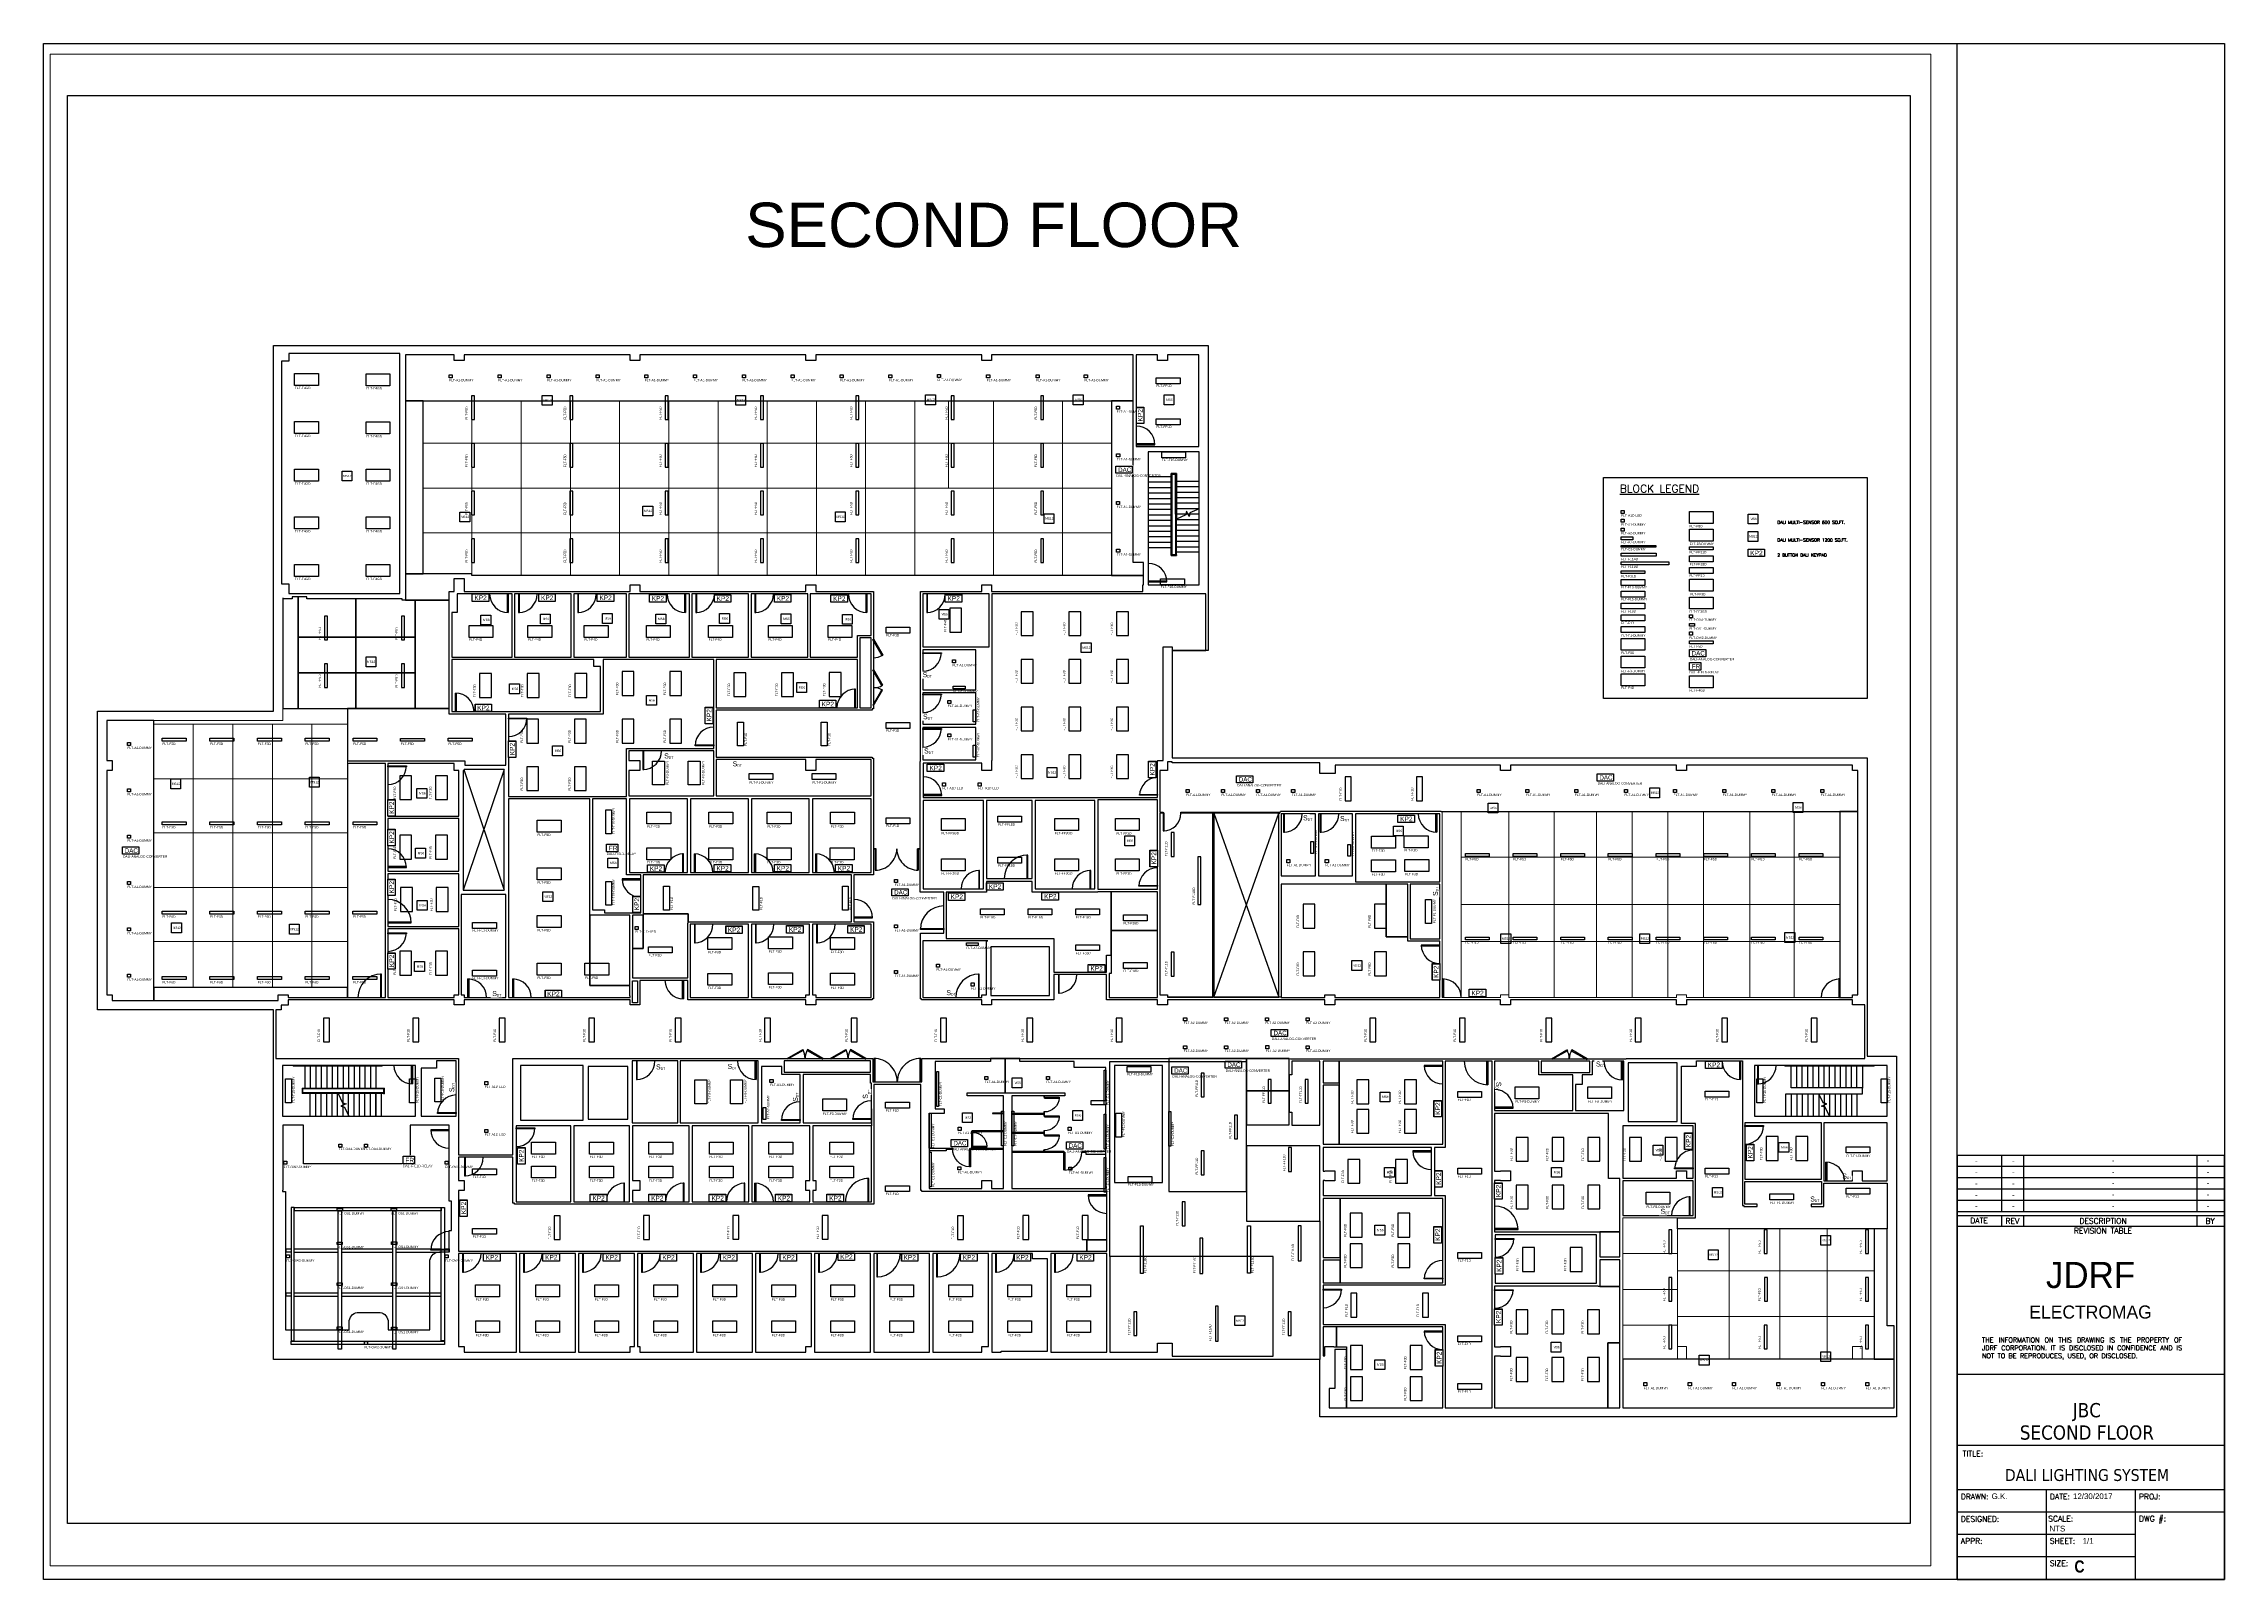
# Paper-space layout 'Layout1' of a CAD drawing. Header units: inches. Extents: x 0 to 23.5, y 0 to 16.6.
# The model-space entities are those that its viewports show. They can reach past a viewport. Long polylines and large blocks are cut down to what shows.
import ezdxf
from ezdxf.enums import TextEntityAlignment as Align

# ---------------------------------------------------------------- set-up
doc = ezdxf.new("R2010")
doc.units = ezdxf.units.IN
doc.header["$MEASUREMENT"] = 0
doc.linetypes.add('XA-FP2$0$Hidden - Small', pattern=[2.4, 1.6, -0.8])
doc.layers.get('0').update_dxf_attribs({"color": 255})
for name, color, linetype in [('FLT- Fixtures', 90, 'Continuous'), ('FLT- Peripherals', 170, 'Continuous'), ('FLT-DRAWING', 7, 'Continuous'), ('FLT-NOTES', 7, 'Continuous'), ('NOTE', 2, 'Continuous')]:
    doc.layers.add(name, color=color, linetype=linetype)
doc.styles.add('arrial', font='ARIALNB.TTF')
doc.styles.add('RGVTXT', font='simplex.shx', dxfattribs={"height": 9})
doc.styles.add('romans', font='romans.shx')
doc.styles.get("Standard").update_dxf_attribs({"font": 'arial.ttf'})
doc.styles.add('Style-Tahoma', font='tahoma.ttf')

# ---------------------------------------------------------------- blocks, each defined once
blk = doc.blocks.new('TITLE BLOCK')
for p, q in [((-1.917, 3.044), (0, 3.044)), ((-1.599, 3.044), (-1.599, 2.963)), ((-1.44, 3.044), (-1.44, 2.963)), ((-0.197, 3.044), (-0.197, 2.963)), ((-1.917, 2.963), (0, 2.963)), ((-1.917, 2.963), (0, 2.963)), ((-1.917, 2.882), (0, 2.882)), ((-1.917, 2.882), (0, 2.882)), ((-1.599, 2.963), (-1.599, 2.882)), ((-1.599, 2.882), (-1.599, 2.801)), ((-1.44, 2.963), (-1.44, 2.882)), ((-1.44, 2.882), (-1.44, 2.801)), ((-0.197, 2.963), (-0.197, 2.882)), ((-0.197, 2.882), (-0.197, 2.801)), ((-1.917, 2.801), (0, 2.801)), ((-1.917, 2.801), (0, 2.801)), ((-1.917, 2.72), (0, 2.72)), ((-1.917, 2.72), (0, 2.72)), ((-1.599, 2.801), (-1.599, 2.72)), ((-1.599, 2.72), (-1.599, 2.639)), ((-1.44, 2.801), (-1.44, 2.72)), ((-1.44, 2.72), (-1.44, 2.639)), ((-0.197, 2.801), (-0.197, 2.72)), ((-0.197, 2.72), (-0.197, 2.639)), ((-1.917, 2.639), (0, 2.639)), ((-1.917, 2.611), (0, 2.611)), ((0, 2.53), (-1.917, 2.53)), ((-1.599, 2.611), (-1.599, 2.53)), ((-1.44, 2.611), (-1.44, 2.53)), ((-0.197, 2.611), (-0.197, 2.53)), ((0, 1.47), (-1.917, 1.47)), ((0, 0.961), (-1.917, 0.961)), ((0, 0.641), (-1.917, 0.641)), ((-1.278, 0.641), (-1.278, 0)), ((-0.639, 0.641), (-0.639, 0)), ((0, 0.481), (-1.917, 0.481)), ((-0.639, 0.322), (-1.917, 0.322)), ((-0.639, 0.162), (-1.917, 0.162))]:
    blk.add_line(p, q)
at = {"linetype": 'Continuous'}
for p, q in [((-1.917, 3.044), (-1.917, 0)), ((0, 0), (0, 3.044)), ((-1.917, 0), (0, 0))]:
    blk.add_line(p, q, dxfattribs=at)
at = {"color": 1, "insert": (-1.543, 2.277), "char_height": 0.125, "width": 1.16702, "attachment_point": 1}
blk.add_mtext('\\pxqc;{\\fVineta BT|b0|i0|c0|p82;\\H1.5x;\\C5;JDRF\\fArial|b0|i0|c0|p34;\\H0.66667x; \\fVineta BT|b0|i0|c0|p82;\\H0.75x;ELECTROMAG}', dxfattribs=at)
at = {"layer": 'FLT-NOTES', "style": 'romans'}
for s, insert, char_height, width, attachment_point in [('DATE', (-1.759, 2.574), 0.0397, 0.31767, 5), ('REV', (-1.52, 2.571), 0.0397, 0.15884, 5), ('REVISION TABLE', (-0.87, 2.501), 0.03971, 1.90604, 5), ('DESCRIPTION', (-0.87, 2.571), 0.03971, 0.95302, 5), ('BY', (-0.102, 2.571), 0.0397, 0.47651, 5), ('\\pxqd;{\\H0.9238x;THE INFORMATION ON THIS DRAWING IS THE PROPERTY OF JDRF CORPORATION. IT IS DISCLOSED IN CONFIDENCE AND IS NOT TO BE REPRODUCES, USED, OR DISCLOSED.}', (-1.738, 1.734), 0.03689, 1.55502, 1), ('TITLE:', (-1.877, 0.921), 0.0399, 0.79872, 1), ('DRAWN:', (-1.89, 0.614), 0.0399, 0.79872, 1), ('DATE:', (-1.251, 0.614), 0.0399, 0.79872, 1), ('PROJ:  ', (-0.612, 0.614), 0.0399, 0.79872, 1), ('DESIGNED:       ', (-1.89, 0.453), 0.03994, 0.79872, 1), ('SCALE:', (-1.263, 0.455), 0.0399, 0.79872, 1), ('DWG #:', (-0.612, 0.455), 0.0399, 0.79872, 1), ('APPR:', (-1.89, 0.295), 0.0399, 0.79872, 1), ('SHEET:', (-1.251, 0.295), 0.0399, 0.79872, 1), ('SIZE:', (-1.251, 0.135), 0.0399, 0.79872, 1)]:
    blk.add_mtext(s, dxfattribs=dict(at, insert=insert, char_height=char_height, width=width, attachment_point=attachment_point))
at = {"layer": 'FLT-NOTES', "linetype": 'Continuous'}
for tag, p in [('REVISION_DATE5', (-1.779, 3.002)), ('REVISION_REVISION5', (-1.513, 3.002)), ('REVISION_DESCRIPTION5', (-0.798, 3.004)), ('REVISION_BY5', (-0.117, 3.004)), ('REVISION_DATE4', (-1.779, 2.921)), ('REVISION_DATE3', (-1.779, 2.84)), ('REVISION_REVISION4', (-1.513, 2.921)), ('REVISION_REVISION3', (-1.513, 2.84)), ('REVISION_DESCRIPTION4', (-0.798, 2.923)), ('REVISION_DESCRIPTION3', (-0.798, 2.842)), ('REVISION_BY4', (-0.117, 2.923)), ('REVISION_BY3', (-0.117, 2.842)), ('REVISION_DATE2', (-1.779, 2.759)), ('REVISION_DATE1', (-1.779, 2.678)), ('REVISION_REVISION2', (-1.513, 2.759)), ('REVISION_REVISION1', (-1.513, 2.678)), ('REVISION_DESCRIPTION2', (-0.798, 2.761)), ('REVISION_DESCRIPTION1', (-0.798, 2.68)), ('REVISION_BY2', (-0.117, 2.761)), ('REVISION_BY1', (-0.117, 2.68))]:
    blk.add_attdef(tag, text='', height=0.0399, dxfattribs=at).set_placement(p, align=Align.MIDDLE_CENTER)
at = {"layer": 'FLT-NOTES', "linetype": 'Continuous', "style": 'Style-Tahoma'}
for tag, height, p in [('PROJECT_NAME', 0.102, (-0.986, 1.214)), ('PROJECT_SUBNAME', 0.102, (-0.986, 1.053)), ('DRAWING_TYPE', 0.085, (-0.986, 0.749))]:
    blk.add_attdef(tag, text='', height=height, dxfattribs=at).set_placement(p, align=Align.MIDDLE_CENTER)
at = {"layer": 'FLT-NOTES', "linetype": 'Continuous'}
for tag, p in [('DRAWN_BY', (-1.669, 0.576)), ('DRAWN_DATE', (-1.085, 0.576)), ('DRAWING_SCALE', (-1.254, 0.344)), ('DRAWING_SHEET', (-1.017, 0.255))]:
    blk.add_attdef(tag, p, '', height=0.0406, dxfattribs=at)
at = {"layer": 'FLT-NOTES', "linetype": 'Continuous', "style": 'arrial'}
blk.add_attdef('DRAWING_NUMBER', text='', height=0.113, dxfattribs=at).set_placement((-0.341, 0.193), align=Align.CENTER)
blk.add_attdef('DRAWING_SIZE', (-1.075, 0.049), '', height=0.0871, dxfattribs=at)
blk = doc.blocks.new('A$C52F77E67')
blk.add_lwpolyline([(0, 16.547), (23.492, 16.547), (23.492, 0), (0, 0)], close=True)
at = {"layer": 'FLT-DRAWING', "color": 7}
blk.add_line((20.613, 0), (20.613, 16.547), dxfattribs=at)
at = {"layer": 'FLT-NOTES', "color": 7}
ref = blk.add_blockref('TITLE BLOCK', (23.492, 0), dxfattribs=dict(at, xscale=1.502001253648936, yscale=1.502001253648936, zscale=1.502001253648936))
ref.add_attrib('DRAWING_TYPE', 'DALI LIGHTING SYSTEM', dxfattribs={"linetype": 'Continuous', "height": 0.12772, "style": 'Style-Tahoma'}).set_placement((22.012, 1.124), align=Align.MIDDLE_CENTER)
ref.add_attrib('DRAWN_BY', 'G.K.', (20.985, 0.865), dxfattribs={"linetype": 'Continuous', "height": 0.0609})
ref.add_attrib('DRAWN_DATE', '12/30/2017', (21.862, 0.865), dxfattribs={"linetype": 'Continuous', "height": 0.0609})
ref.add_attrib('DRAWING_SCALE', 'NTS', (21.608, 0.516), dxfattribs={"linetype": 'Continuous', "height": 0.0609})
ref.add_attrib('DRAWING_SHEET', '1/1', (21.965, 0.383), dxfattribs={"linetype": 'Continuous', "height": 0.0609})
ref.add_attrib('DRAWING_SIZE', 'C', (21.877, 0.073), dxfattribs={"linetype": 'Continuous', "height": 0.131, "style": 'arrial'})
ref.add_attrib('REVISION_DATE1', '-', dxfattribs={"linetype": 'Continuous', "height": 0.06}).set_placement((20.82, 4.022), align=Align.MIDDLE_CENTER)
ref.add_attrib('REVISION_REVISION1', '-', dxfattribs={"linetype": 'Continuous', "height": 0.06}).set_placement((21.219, 4.022), align=Align.MIDDLE_CENTER)
ref.add_attrib('REVISION_DESCRIPTION1', '-', dxfattribs={"linetype": 'Continuous', "height": 0.06}).set_placement((22.294, 4.026), align=Align.MIDDLE_CENTER)
ref.add_attrib('REVISION_BY1', '-', dxfattribs={"linetype": 'Continuous', "height": 0.06}).set_placement((23.316, 4.026), align=Align.MIDDLE_CENTER)
ref.add_attrib('REVISION_DATE2', '-', dxfattribs={"linetype": 'Continuous', "height": 0.06}).set_placement((20.82, 4.144), align=Align.MIDDLE_CENTER)
ref.add_attrib('REVISION_REVISION2', '-', dxfattribs={"linetype": 'Continuous', "height": 0.06}).set_placement((21.219, 4.144), align=Align.MIDDLE_CENTER)
ref.add_attrib('REVISION_DESCRIPTION2', '-', dxfattribs={"linetype": 'Continuous', "height": 0.06}).set_placement((22.294, 4.148), align=Align.MIDDLE_CENTER)
ref.add_attrib('REVISION_BY2', '-', dxfattribs={"linetype": 'Continuous', "height": 0.06}).set_placement((23.316, 4.148), align=Align.MIDDLE_CENTER)
ref.add_attrib('REVISION_DATE3', '-', dxfattribs={"linetype": 'Continuous', "height": 0.06}).set_placement((20.82, 4.265), align=Align.MIDDLE_CENTER)
ref.add_attrib('REVISION_REVISION3', '-', dxfattribs={"linetype": 'Continuous', "height": 0.06}).set_placement((21.219, 4.265), align=Align.MIDDLE_CENTER)
ref.add_attrib('REVISION_DESCRIPTION3', '-', dxfattribs={"linetype": 'Continuous', "height": 0.06}).set_placement((22.294, 4.269), align=Align.MIDDLE_CENTER)
ref.add_attrib('REVISION_BY3', '-', dxfattribs={"linetype": 'Continuous', "height": 0.06}).set_placement((23.316, 4.269), align=Align.MIDDLE_CENTER)
ref.add_attrib('REVISION_DATE4', '-', dxfattribs={"linetype": 'Continuous', "height": 0.06}).set_placement((20.82, 4.387), align=Align.MIDDLE_CENTER)
ref.add_attrib('REVISION_REVISION4', '-', dxfattribs={"linetype": 'Continuous', "height": 0.06}).set_placement((21.219, 4.387), align=Align.MIDDLE_CENTER)
ref.add_attrib('REVISION_DESCRIPTION4', '-', dxfattribs={"linetype": 'Continuous', "height": 0.06}).set_placement((22.294, 4.391), align=Align.MIDDLE_CENTER)
ref.add_attrib('REVISION_BY4', '-', dxfattribs={"linetype": 'Continuous', "height": 0.06}).set_placement((23.316, 4.391), align=Align.MIDDLE_CENTER)
ref.add_attrib('REVISION_DATE5', '-', dxfattribs={"linetype": 'Continuous', "height": 0.06}).set_placement((20.82, 4.509), align=Align.MIDDLE_CENTER)
ref.add_attrib('REVISION_REVISION5', '-', dxfattribs={"linetype": 'Continuous', "height": 0.06}).set_placement((21.219, 4.509), align=Align.MIDDLE_CENTER)
ref.add_attrib('REVISION_DESCRIPTION5', '-', dxfattribs={"linetype": 'Continuous', "height": 0.06}).set_placement((22.294, 4.513), align=Align.MIDDLE_CENTER)
ref.add_attrib('REVISION_BY5', '-', dxfattribs={"linetype": 'Continuous', "height": 0.06}).set_placement((23.316, 4.513), align=Align.MIDDLE_CENTER)
ref.add_attrib('PROJECT_NAME', 'JBC', dxfattribs={"linetype": 'Continuous', "height": 0.1533, "style": 'Style-Tahoma'}).set_placement((22.011, 1.823), align=Align.MIDDLE_CENTER)
ref.add_attrib('PROJECT_SUBNAME', 'SECOND FLOOR', dxfattribs={"linetype": 'Continuous', "height": 0.15327, "style": 'Style-Tahoma'}).set_placement((22.011, 1.582), align=Align.MIDDLE_CENTER)
blk = doc.blocks.new('FLT-F5D')
at = {"layer": 'FLT- Fixtures'}
blk.add_lwpolyline([(0, 0), (0, 152), (1219, 152), (1219, 0)], close=True, dxfattribs=at)
blk.add_attdef('FLT-F5D', text='', height=120, dxfattribs=at).set_placement((6, -191), (677, -191), align=Align.ALIGNED)
blk = doc.blocks.new('FLT-F3D')
at = {"layer": 'FLT- Fixtures'}
blk.add_lwpolyline([(0, 610), (1219, 610), (1219, 0), (0, 0)], close=True, dxfattribs=at)
blk.add_attdef('FLT-F3D', text='', height=120, dxfattribs=at).set_placement((7, -191), (678, -191), align=Align.ALIGNED)
blk = doc.blocks.new('FLT-DMS12')
at = {"layer": 'FLT- Peripherals'}
blk.add_lwpolyline([(0, 504), (504, 504), (504, 0), (0, 0)], close=True, dxfattribs=at)
at = {"layer": 'FLT- Peripherals', "insert": (57, 313), "char_height": 114.8, "attachment_point": 1}
blk.add_mtext('MS12', dxfattribs=at)
blk = doc.blocks.new('FLT-MS6')
at = {"layer": 'FLT- Peripherals'}
blk.add_lwpolyline([(0, 504), (504, 504), (504, 0), (0, 0)], close=True, dxfattribs=at)
at = {"layer": 'FLT- Peripherals', "insert": (111, 313), "char_height": 114.8, "attachment_point": 1}
blk.add_mtext('MS6', dxfattribs=at)
blk = doc.blocks.new('FLT-A1-DUMMY')
at = {"layer": 'FLT- Fixtures'}
blk.add_lwpolyline([(0, 156), (156, 156), (156, 0), (0, 0)], close=True, dxfattribs=at)
blk.add_attdef('FLT-A1-DUMMY', text='', height=120, dxfattribs=at).set_placement((1, -181), (1249, -181), align=Align.ALIGNED)
blk = doc.blocks.new('FLT-DAC')
at = {"layer": 'FLT- Fixtures', "insert": (2.3, 5.8), "char_height": 4.5, "attachment_point": 1, "bg_fill": 3, "box_fill_scale": 1.5, "bg_fill_color": 256, "bg_fill_transparency": 0}
blk.add_mtext('DAC', dxfattribs=at)
at = {"layer": 'FLT- Fixtures'}
for p, q in [((0, 7.2), (16.5, 7.2)), ((0, 0), (0, 7.2)), ((16.5, 0), (0, 0)), ((16.5, 7.2), (16.5, 0))]:
    blk.add_line(p, q, dxfattribs=at)
blk.add_attdef('DALI-ANALOG-CONVERTER', (0.6, -3.6), '', height=2.4, dxfattribs=at)
blk = doc.blocks.new('FLT-KP2')
at = {"layer": 'FLT- Peripherals', "insert": (112, 307), "char_height": 240, "attachment_point": 1, "bg_fill": 3, "box_fill_scale": 1.3, "bg_fill_color": 256, "bg_fill_transparency": 0}
blk.add_mtext('KP2', dxfattribs=at)
at = {"layer": 'FLT- Peripherals'}
blk.add_lwpolyline([(0, 0), (0, 384), (844, 384), (844, 0)], close=True, dxfattribs=at)
blk = doc.blocks.new('FLT-F4GD')
at = {"layer": 'FLT- Fixtures'}
blk.add_lwpolyline([(0, 610), (1219, 610), (1219, 0), (0, 0)], close=True, dxfattribs=at)
blk.add_attdef('FLT-F4GD', text='', height=120, dxfattribs=at).set_placement((11, -188), (812, -188), align=Align.ALIGNED)
blk = doc.blocks.new('FLT-FF1D')
at = {"layer": 'FLT- Fixtures'}
blk.add_lwpolyline([(0, 305), (1219, 305), (1219, 0), (0, 0)], close=True, dxfattribs=at)
blk.add_attdef('FLT-FF1D', text='', height=120, dxfattribs=at).set_placement((9, -161), (782, -161), align=Align.ALIGNED)
blk = doc.blocks.new('FLT-F15-DUMMY')
at = {"layer": 'FLT- Fixtures'}
blk.add_lwpolyline([(0, 0), (0, 305), (1219, 305), (1219, 0)], close=True, dxfattribs=at)
blk.add_attdef('FLT-F15-DUMMY', text='', height=120, dxfattribs=at).set_placement((1, -160), (1333, -160), align=Align.ALIGNED)
blk = doc.blocks.new('FLT-F1D')
at = {"layer": 'FLT- Fixtures'}
blk.add_lwpolyline([(0, 0), (0, 305), (1219, 305), (1219, 0)], close=True, dxfattribs=at)
blk.add_attdef('FLT-F1D', text='', height=120, dxfattribs=at).set_placement((5, -172), (676, -172), align=Align.ALIGNED)
blk = doc.blocks.new('FLT-F4D')
at = {"layer": 'FLT- Fixtures'}
blk.add_lwpolyline([(0, 610), (1219, 610), (1219, 0), (0, 0)], close=True, dxfattribs=at)
blk.add_attdef('FLT-F4D', text='', height=120, dxfattribs=at).set_placement((2, -165), (672, -165), align=Align.ALIGNED)
blk = doc.blocks.new('FLT-FF3GD')
at = {"layer": 'FLT- Fixtures'}
blk.add_lwpolyline([(0, 610), (1219, 610), (1219, 0), (0, 0)], close=True, dxfattribs=at)
blk.add_attdef('FLT-FF3GD', text='', height=120, dxfattribs=at).set_placement((1, -195), (905, -195), align=Align.ALIGNED)
blk = doc.blocks.new('FLT-FF3D')
at = {"layer": 'FLT- Fixtures'}
blk.add_lwpolyline([(0, 610), (1219, 610), (1219, 0), (0, 0)], close=True, dxfattribs=at)
blk.add_attdef('FLT-FF3D', text='', height=120, dxfattribs=at).set_placement((53, -211), (826, -211), align=Align.ALIGNED)
blk = doc.blocks.new('FLT-FF18D')
at = {"layer": 'FLT- Fixtures'}
blk.add_lwpolyline([(0, 305), (1219, 305), (1219, 0), (0, 0)], close=True, dxfattribs=at)
blk.add_attdef('FLT-FF18D', text='', height=120, dxfattribs=at).set_placement((15, -184), (881, -184), align=Align.ALIGNED)
blk = doc.blocks.new('FLT-F18D')
at = {"layer": 'FLT- Fixtures'}
blk.add_lwpolyline([(0, 305), (1219, 305), (1219, 0), (0, 0)], close=True, dxfattribs=at)
blk.add_attdef('FLT-F18D', text='', height=120, dxfattribs=at).set_placement((1, -183), (765, -183), align=Align.ALIGNED)
blk = doc.blocks.new('FLT-A1D-LED')
at = {"layer": 'FLT- Fixtures'}
blk.add_lwpolyline([(0, 156), (156, 156), (156, 0), (0, 0)], close=True, dxfattribs=at)
blk.add_attdef('FLT-A1D-LED', text='', height=120, dxfattribs=at).set_placement((2, -163), (1064, -163), align=Align.ALIGNED)
blk = doc.blocks.new('FLT-F11D')
at = {"layer": 'FLT- Fixtures'}
blk.add_lwpolyline([(0, 0), (0, 152), (1220, 152), (1220, 0)], close=True, dxfattribs=at)
blk.add_attdef('FLT-F11D', text='', height=120, dxfattribs=at).set_placement((7, -189), (771, -189), align=Align.ALIGNED)
blk = doc.blocks.new('FLT-F11BD')
at = {"layer": 'FLT- Fixtures'}
blk.add_lwpolyline([(0, 0), (0, 152), (2438, 152), (2438, 0)], close=True, dxfattribs=at)
blk.add_attdef('FLT-F11BD', text='', height=120, dxfattribs=at).set_placement((0, -154), (876, -154), align=Align.ALIGNED)
blk = doc.blocks.new('FLT-A7-DUMMY')
at = {"layer": 'FLT- Fixtures'}
blk.add_lwpolyline([(0, 0), (0, 138), (610, 138), (610, 0)], close=True, dxfattribs=at)
blk.add_attdef('FLT-A7-DUMMY', text='', height=120, dxfattribs=at).set_placement((3, -181), (1251, -181), align=Align.ALIGNED)
blk = doc.blocks.new('FLT-F8D')
at = {"layer": 'FLT- Fixtures'}
blk.add_lwpolyline([(0, 610), (1219, 610), (1219, 0), (0, 0)], close=True, dxfattribs=at)
blk.add_attdef('FLT-F8D', text='', height=120, dxfattribs=at).set_placement((9, -201), (680, -201), align=Align.ALIGNED)
blk = doc.blocks.new('FLT-F1-DUMMY')
at = {"layer": 'FLT- Fixtures'}
blk.add_lwpolyline([(1219, 0), (0, 0), (0, 305), (1219, 305)], close=True, dxfattribs=at)
blk.add_attdef('FLT-F1-DUMMY', text='', height=120, dxfattribs=at).set_placement((11, -214), (1249, -214), align=Align.ALIGNED)
blk = doc.blocks.new('FLT-F8-DUMMY')
at = {"layer": 'FLT- Fixtures'}
blk.add_lwpolyline([(0, 610), (1219, 610), (1219, 0), (0, 0)], close=True, dxfattribs=at)
blk.add_attdef('FLT-F8-DUMMY', text='', height=120, dxfattribs=at).set_placement((18, -203), (1256, -203), align=Align.ALIGNED)
blk = doc.blocks.new('FLT-A2-DUMMY')
at = {"layer": 'FLT- Fixtures'}
blk.add_lwpolyline([(0, 156), (156, 156), (156, 0), (0, 0)], close=True, dxfattribs=at)
blk.add_attdef('FLT-A2-DUMMY', text='', height=120, dxfattribs=at).set_placement((0, -163), (1248, -163), align=Align.ALIGNED)
blk = doc.blocks.new('FLT-C1-DUMMY')
at = {"layer": 'FLT- Fixtures'}
blk.add_lwpolyline([(0, 92), (1780, 92), (1780, 0), (0, 0)], close=True, dxfattribs=at)
blk.add_attdef('FLT-C1-DUMMY', text='', height=120, dxfattribs=at).set_placement((2, -160), (1259, -160), align=Align.ALIGNED)
blk = doc.blocks.new('FLT-FF11D')
at = {"layer": 'FLT- Fixtures'}
blk.add_lwpolyline([(0, 0), (0, 152), (1220, 152), (1220, 0)], close=True, dxfattribs=at)
blk.add_attdef('FLT-FF11D', text='', height=120, dxfattribs=at).set_placement((8, -170), (875, -170), align=Align.ALIGNED)
blk = doc.blocks.new('FLT-F11AD')
at = {"layer": 'FLT- Fixtures'}
blk.add_lwpolyline([(0, 0), (0, 152), (1800, 152), (1800, 0)], close=True, dxfattribs=at)
blk.add_attdef('FLT-F11AD', text='', height=120, dxfattribs=at).set_placement((1, -212), (877, -212), align=Align.ALIGNED)
blk = doc.blocks.new('FLT-F13-DUMMY')
at = {"layer": 'FLT- Fixtures'}
blk.add_lwpolyline([(0, 305), (1219, 305), (1219, 0), (0, 0)], close=True, dxfattribs=at)
blk.add_attdef('FLT-F13-DUMMY', text='', height=120, dxfattribs=at).set_placement((-6, -156), (1326, -156), align=Align.ALIGNED)
blk = doc.blocks.new('FLT-F3-DUMMY')
at = {"layer": 'FLT- Fixtures'}
blk.add_lwpolyline([(0, 610), (1219, 610), (1219, 0), (0, 0)], close=True, dxfattribs=at)
blk.add_attdef('FLT-F3-DUMMY', text='', height=120, dxfattribs=at).set_placement((1, -215), (1240, -215), align=Align.ALIGNED)
blk = doc.blocks.new('FLT-OW2-DUMMY')
at = {"layer": 'FLT- Fixtures'}
blk.add_lwpolyline([(0, 156), (156, 156), (156, 0), (0, 0)], close=True, dxfattribs=at)
blk.add_attdef('FLT-OW2-DUMMY', (-7, -200), '', height=120, dxfattribs=at)
blk = doc.blocks.new('FLT-OA4-DUMMY')
at = {"layer": 'FLT- Fixtures'}
blk.add_lwpolyline([(0, 156), (156, 156), (156, 0), (0, 0)], close=True, dxfattribs=at)
blk.add_attdef('FLT-OA4-DUMMY', (1, -151), '', height=120, dxfattribs=at)
blk = doc.blocks.new('FLT-OS1-DUMMY')
at = {"layer": 'FLT- Fixtures'}
blk.add_lwpolyline([(0, 130), (264, 130), (264, 0), (0, 0)], close=True, dxfattribs=at)
blk.add_attdef('FLT-OS1-DUMMY', (3, -186), '', height=120, dxfattribs=at)
blk = doc.blocks.new('FLT-FR')
at = {"layer": 'FLT- Fixtures', "insert": (120, 307), "char_height": 240, "attachment_point": 1, "bg_fill": 3, "box_fill_scale": 1.5, "bg_fill_color": 256, "bg_fill_transparency": 0}
blk.add_mtext('FR', dxfattribs=at)
at = {"layer": 'FLT- Fixtures'}
blk.add_lwpolyline([(0, 0), (0, 384), (591, 384), (591, 0)], close=True, dxfattribs=at)
blk.add_attdef('DALI-FIELD-RELAY', (9, -172), '', height=120, dxfattribs=at)

msp = doc.modelspace()

# ---------------------------------------------------------------- linework, layer by layer
at = {"color": 8}
for p, q in [((56485, 52747), (55319, 52747)), ((56485, 52467), (55319, 52467)), ((56754, 53367), (57919, 53367)), ((56754, 53087), (57919, 53087)), ((56754, 52807), (57919, 52807)), ((56754, 52527), (57919, 52527)), ((56485, 52187), (55319, 52187)), ((56485, 51907), (55319, 51907)), ((56485, 51627), (55319, 51627)), ((56485, 51347), (55319, 51347)), ((56754, 52247), (57919, 52247)), ((56754, 51967), (57919, 51967)), ((56754, 51687), (57919, 51687)), ((56754, 51407), (57919, 51407)), ((56485, 51067), (55319, 51067)), ((56485, 50787), (55319, 50787)), ((56485, 50507), (55319, 50507)), ((56485, 50227), (55319, 50227)), ((56754, 51127), (57919, 51127)), ((56754, 50847), (57919, 50847)), ((56754, 50567), (57919, 50567)), ((56754, 50287), (57919, 50287)), ((56485, 49947), (55319, 49947)), ((56754, 50007), (57919, 50007)), ((12149, 23410), (12149, 22291)), ((12429, 23410), (12429, 22291)), ((12709, 23410), (12709, 22291)), ((12989, 23410), (12989, 22291)), ((13269, 23410), (13269, 22291)), ((13549, 23410), (13549, 22291)), ((13829, 23410), (13829, 22291)), ((14109, 23410), (14109, 22291)), ((14389, 23410), (14389, 22291)), ((14669, 23410), (14669, 22291)), ((14949, 23410), (14949, 22291)), ((15229, 23410), (15229, 22291)), ((15509, 23410), (15509, 22291)), ((15789, 23410), (15789, 22291)), ((88509, 22307), (88509, 23410)), ((88789, 22307), (88789, 23410)), ((89069, 22307), (89069, 23410)), ((89349, 22307), (89349, 23410)), ((89629, 22307), (89629, 23410)), ((89909, 22307), (89909, 23410)), ((90189, 22307), (90189, 23410)), ((90469, 22307), (90469, 23410)), ((90749, 22307), (90749, 23410)), ((91029, 22307), (91029, 23410)), ((91309, 22307), (91309, 23410)), ((91589, 22307), (91589, 23410)), ((91869, 23410), (91869, 22291)), ((88229, 22007), (88229, 20857)), ((88509, 22007), (88509, 20857)), ((88789, 22007), (88789, 20857)), ((89069, 22007), (89069, 20857)), ((89349, 22007), (89349, 20857)), ((89629, 22007), (89629, 20857)), ((89909, 22007), (89909, 20857)), ((90189, 22007), (90189, 20857)), ((90469, 22007), (90469, 20857)), ((90749, 22007), (90749, 20857)), ((91029, 22007), (91029, 20857)), ((91309, 22007), (91309, 20857)), ((91589, 22007), (91589, 20857)), ((11612, 14063), (13855, 14063)), ((11612, 13900), (13855, 13900)), ((14018, 14063), (16646, 14063)), ((14018, 13900), (16646, 13900)), ((16809, 14063), (19131, 14063)), ((16809, 13900), (19131, 13900)), ((11612, 11813), (13855, 11813)), ((11612, 11650), (13855, 11650)), ((14018, 11813), (16646, 11813)), ((14018, 11650), (16646, 11650)), ((16809, 11813), (19131, 11813)), ((16809, 11650), (19131, 11650))]:
    msp.add_line(p, q, dxfattribs=at)
at = {"color": 8, "linetype": 'XA-FP2$0$Hidden - Small'}
for p, q in [((56754, 49752), (57919, 49752)), ((12429, 20857), (12429, 22022)), ((12709, 20857), (12709, 22022)), ((12989, 20857), (12989, 22022)), ((13269, 20857), (13269, 22022)), ((13549, 20857), (13549, 22022)), ((13829, 20857), (13829, 22022)), ((14109, 20857), (14109, 22022)), ((14389, 20857), (14389, 22022)), ((14669, 20857), (14669, 22022)), ((14949, 20857), (14949, 22022)), ((15229, 20857), (15229, 22022)), ((15509, 20857), (15509, 22022)), ((16069, 20857), (16069, 22022))]:
    msp.add_line(p, q, dxfattribs=at)
at = {"color": 8, "lineweight": 18}
msp.add_line((10495, 40919), (12505, 40919), dxfattribs=at)
for p, q in [((22346, 38605), (20246, 32428)), ((20297, 38549), (22346, 32428)), ((58669, 36372), (61996, 26944)), ((58669, 26944), (61995, 36372)), ((62120, 26944), (56297, 26944)), ((64104, 15491), (64104, 8410))]:
    msp.add_line(p, q)
at = {"lineweight": 18}
for p, q in [((50763, 21837), (50763, 21787)), ((50763, 20874), (50763, 20824)), ((50763, 19905), (50763, 19855)), ((46224, 18261), (46174, 18261))]:
    msp.add_line(p, q, dxfattribs=at)
at = {"lineweight": 25}
for p, q in [((45309, 19202), (44111, 19202)), ((44980, 19177), (45309, 19177)), ((53144, 19041), (51916, 19041))]:
    msp.add_line(p, q, dxfattribs=at)
at = {"flags": 128}
for points in [[(17017, 47616), (17017, 59902), (16294, 59902), (13294, 59902), (12544, 59902), (11794, 59902), (11329, 59902), (11329, 59500), (10949, 59500), (10949, 58207), (10949, 57457), (10949, 51264), (10949, 48115), (11329, 48115), (11329, 47616)], [(19349, 59834), (17295, 59834), (17295, 57472), (18208, 57472), (20702, 57472), (23226, 57472), (25744, 57472), (28262, 57472), (30780, 57472), (33298, 57472), (35816, 57472), (38334, 57472), (40852, 57472), (43370, 57472), (45090, 57472), (47390, 57472), (50924, 57472), (53442, 57472), (54550, 57472), (54550, 59834), (53044, 59834), (50044, 59834), (49294, 59834), (48544, 59834), (47297, 59834), (47297, 59549), (46792, 59549), (46792, 59834), (46294, 59834), (44794, 59834), (43294, 59834), (41794, 59834), (41044, 59834), (39544, 59834), (38297, 59834), (38297, 59549), (37792, 59549), (37792, 59834), (37294, 59834), (34294, 59834), (32769, 59834), (31294, 59834), (29794, 59834), (29297, 59834), (29297, 59549), (28792, 59549), (28792, 59834), (28294, 59834), (25294, 59834), (23794, 59834), (23044, 59834), (22294, 59834), (20794, 59834), (20297, 59834), (20297, 59549), (19792, 59549), (19792, 59834)], [(57911, 57557), (57911, 59834), (56297, 59834), (56297, 59549), (55792, 59549), (55792, 59834), (54706, 59834), (54706, 57472), (54706, 55145), (54757, 55145), (55041, 55145), (55050, 55145), (57911, 55145), (57911, 56057)], [(18208, 57472), (17295, 57472), (17295, 48615), (18208, 48615), (18208, 50712), (18208, 53012), (18208, 55312)], [(54550, 49208), (54550, 54914), (54550, 54987), (54550, 55067), (54550, 57472), (53442, 57472), (53442, 55312), (53442, 53012), (53442, 50712), (53442, 48535), (55069, 48535), (55069, 49208)], [(57919, 54857), (55319, 54857), (55319, 49262), (55319, 48535), (55319, 48057), (57919, 48057)], [(11017, 42342), (11017, 41722), (11811, 41722), (11811, 43552), (11811, 45382), (11811, 47448), (11506, 47448), (11506, 47338), (11044, 47338), (11044, 47376), (11017, 47376), (11017, 47057), (11017, 46307), (11017, 45342), (11017, 44592), (11017, 43842)], [(17803, 47274), (17803, 45382), (17803, 43552), (17803, 41722), (19541, 41722), (19541, 44296), (19541, 46698), (19541, 47274)], [(22765, 47590), (20297, 47590), (19945, 47590), (19945, 46636), (19665, 46636), (19665, 44358), (22765, 44358)], [(25789, 47590), (22889, 47590), (22889, 44358), (25789, 44358)], [(28613, 47590), (25913, 47590), (25913, 44358), (26835, 44358), (27141, 44358), (27351, 44358), (28613, 44358)], [(31837, 47590), (29297, 47590), (28792, 47590), (28737, 47590), (28737, 44358), (31837, 44358)], [(34861, 47590), (31961, 47590), (31961, 44358), (33076, 44358), (33091, 44358), (33139, 44358), (34861, 44358)], [(37885, 47590), (37792, 47590), (34985, 47590), (34985, 44358), (37885, 44358)], [(41130, 47573), (41130, 47590), (38297, 47590), (38009, 47590), (38009, 44358), (40433, 44358), (40433, 45466), (41130, 45466)], [(43778, 47590), (43778, 47573), (43778, 44890), (46695, 44890), (47180, 44890), (47180, 47499), (47180, 47590), (46792, 47590)], [(47304, 41821), (47304, 39064), (47297, 39064), (47297, 38549), (46792, 38549), (46792, 38936), (43794, 38936), (43794, 37173), (46961, 37173), (49447, 37173), (52652, 37173), (52731, 37173), (52732, 37173), (55789, 37173), (55789, 38549), (55789, 38551), (55792, 38551), (55792, 39064), (56071, 39064), (56071, 39191), (56071, 41807), (56071, 41821), (56071, 43307), (56071, 44704), (56071, 44891), (56544, 44891), (56544, 44704), (58268, 44704), (58268, 47590), (54897, 47590), (47304, 47590), (47304, 44812), (47304, 44733)], [(41130, 44364), (41130, 45342), (40557, 45342), (40557, 44296), (40557, 41766), (41130, 41766)], [(46495, 44734), (43780, 44734), (43778, 44734), (43778, 42686), (46495, 42686)], [(27289, 41566), (27289, 43884), (26943, 43884), (26943, 44234), (25851, 44234), (22827, 44234), (19665, 44234), (19665, 41722), (19665, 41566), (22443, 41566), (22505, 41566)], [(22567, 38715), (22567, 37221), (26650, 37221), (26737, 37221), (26803, 37221), (28610, 37221), (28610, 37254), (28610, 38549), (28610, 39064), (28610, 39679), (33077, 39679), (33077, 41551), (33077, 41636), (33077, 41704), (33077, 44234), (31899, 44234), (28675, 44234), (27413, 44234), (27413, 43929), (27413, 41442), (22567, 41442), (22567, 38827)], [(40433, 44234), (37947, 44234), (34923, 44234), (33201, 44234), (33201, 44232), (33201, 41766), (33292, 41766), (40433, 41766), (40433, 41857)], [(46495, 42530), (43778, 42530), (43778, 40918), (46495, 40918), (46495, 41821)], [(20299, 39042), (20333, 39042), (20333, 38826), (22443, 38826), (22443, 41442), (19541, 41442), (19541, 41722), (17803, 41722), (14768, 41722), (14335, 41722), (14335, 40919), (14335, 39042), (16333, 39042), (16333, 39042), (19792, 39042), (20297, 39042)], [(4294, 26780), (4421, 26780), (4421, 27447), (4421, 29799), (4417, 29799), (4417, 32569), (4417, 35359), (4417, 38129), (4417, 40919), (4417, 41119), (2794, 41119), (2017, 41119), (2017, 40307), (2017, 39557), (2017, 39064), (2297, 39064), (2297, 38549), (2017, 38549), (2017, 38057), (2017, 35057), (2017, 32807), (2017, 32057), (2017, 31307), (2017, 28307), (2017, 27062), (2297, 27062), (2297, 26780), (2794, 26780)], [(46495, 40762), (43778, 40762), (43778, 39092), (46495, 39092)], [(29297, 39064), (29297, 38549), (28734, 38549), (28734, 37253), (31809, 37253), (33077, 37253), (33077, 39180), (33077, 39555), (28734, 39555), (28734, 39064)], [(38297, 39118), (38297, 38549), (37792, 38549), (37792, 39118), (33201, 39118), (33201, 37253), (34930, 37253), (38046, 37253), (41130, 37253), (41130, 39118)], [(14339, 26931), (16271, 26931), (16271, 30508), (16271, 33332), (16271, 36156), (16271, 38918), (14335, 38918), (14335, 38129), (14335, 35359), (14335, 32569), (14335, 29799), (14339, 29797), (14339, 29662), (14339, 27447)], [(20025, 38549), (19792, 38549), (19792, 38918), (16395, 38918), (16395, 36218), (20025, 36218)], [(20297, 38604), (20297, 38549), (20246, 38549), (20246, 36156), (20246, 33332), (20246, 32428), (22346, 32428), (22346, 37159), (22346, 38605), (20333, 38605), (20299, 38605), (20299, 38604)], [(28792, 26931), (28792, 27025), (28789, 27025), (28789, 27064), (28789, 27549), (26741, 27549), (26741, 31060), (26741, 31213), (26741, 31379), (26741, 37097), (22567, 37097), (22567, 32317), (22567, 32205), (22567, 26931)], [(29341, 33207), (28610, 33207), (28610, 37097), (26865, 37097), (26865, 37006), (26865, 31424), (27494, 31424), (27494, 31275), (28851, 31275), (29326, 31275), (29341, 31275)], [(28766, 33331), (29403, 33331), (31731, 33331), (31731, 37097), (28766, 37097), (28766, 37095)], [(31887, 33331), (34852, 33331), (34852, 37097), (33139, 37097), (31887, 37097)], [(35008, 33331), (37968, 33331), (37968, 37097), (35008, 37097)], [(38124, 33331), (40192, 33331), (41130, 33331), (41130, 34411), (41130, 34489), (41130, 34549), (41130, 37097), (41129, 37097), (38124, 37097)], [(43794, 32489), (44763, 32489), (44976, 32489), (45069, 32489), (46883, 32489), (46883, 32949), (46883, 37017), (43794, 37017), (43794, 34549), (43794, 34489), (43794, 34411)], [(49369, 33027), (49369, 37017), (47039, 37017), (47039, 33027)], [(52574, 37017), (49525, 37017), (49525, 32949), (49525, 32489), (52574, 32489)], [(55789, 36414), (55789, 37049), (52730, 37049), (52730, 32473), (53418, 32473), (55789, 32473), (55789, 34671)], [(16395, 36094), (16395, 33394), (20025, 33394), (20025, 36094)], [(61996, 36338), (61996, 36372), (61995, 36372), (58669, 36372), (58669, 26944), (61996, 26944), (61996, 32730), (61996, 33165)], [(63872, 36340), (62120, 36340), (62120, 33164), (63872, 33164)], [(65766, 36340), (64028, 36340), (64028, 33164), (65766, 33164)], [(70237, 36314), (70237, 36340), (65922, 36340), (65922, 32948), (65922, 32856), (67493, 32856), (68664, 32856), (70146, 32856), (70237, 32856)], [(91631, 32057), (91631, 36452), (90707, 36452), (90707, 34122), (90707, 31692), (90707, 29792), (90707, 26931), (91352, 26931), (91352, 27064), (91631, 27064), (91631, 28307), (91631, 29057), (91631, 30557)], [(16395, 33270), (16395, 30570), (20025, 30570), (20025, 32205), (20025, 32317), (20025, 33270)], [(31763, 30807), (34930, 30807), (38061, 30807), (40130, 30807), (40130, 33207), (38046, 33207), (34930, 33207), (31809, 33207), (29465, 33207), (29465, 31213), (31763, 31213)], [(50486, 29638), (50486, 28231), (53093, 28231), (53184, 28231), (53184, 29100), (53418, 29100), (53418, 30369), (53418, 32349), (52731, 32349), (52731, 32333), (52652, 32333), (49369, 32333), (49369, 32871), (47039, 32871), (47039, 32333), (44978, 32333), (44978, 30025), (44978, 29949), (47106, 29949), (47155, 29949), (50486, 29949)], [(64857, 27064), (64857, 26931), (70237, 26931), (70237, 29816), (68602, 29816), (68602, 30034), (67493, 30034), (67493, 32732), (65766, 32732), (63950, 32732), (62120, 32732), (62120, 26944), (62120, 26931), (64352, 26931), (64352, 27064)], [(68602, 32732), (67493, 32732), (67493, 30034), (68602, 30034)], [(70237, 32732), (68726, 32732), (68726, 30172), (68726, 29940), (70237, 29940)], [(20297, 27064), (20297, 26931), (22443, 26931), (22443, 26932), (22443, 32207), (20149, 32207), (20149, 30508), (20149, 27064)], [(53418, 30369), (55789, 30369), (55789, 32349), (55788, 32349), (53418, 32349), (53418, 30369), (53418, 30369), (53418, 30369), (53418, 30369), (53418, 30369), (53418, 30369), (53418, 30369), (53418, 30369)], [(19792, 26931), (19792, 27064), (20025, 27064), (20025, 30446), (16395, 30446), (16395, 26931)], [(28789, 27549), (28789, 27869), (28789, 29449), (28789, 31151), (27449, 31151), (26741, 31151), (26741, 27549)], [(31747, 27931), (31747, 30745), (31763, 30745), (31763, 30898), (31763, 31213), (29467, 31213), (29463, 31213), (29463, 31060), (29463, 29449), (28913, 29449), (28913, 27931), (29220, 27931)], [(28913, 31151), (28913, 29449), (29463, 29449), (29463, 31151)], [(31901, 30683), (31871, 30683), (31871, 27869), (31871, 26931), (34852, 26931), (34852, 30683)], [(37792, 26931), (37792, 27064), (37983, 27064), (37983, 30683), (35008, 30683), (35008, 26931)], [(38297, 27064), (38297, 26931), (41130, 26931), (41130, 30683), (40192, 30683), (38139, 30683), (38139, 27064)], [(53308, 26931), (55789, 26931), (55789, 27064), (55789, 30369), (53418, 30369), (53418, 29100), (53418, 28169), (53308, 28169), (53308, 28100), (53308, 28016)], [(46792, 26931), (46792, 27064), (47044, 27064), (47044, 29841), (47106, 29841), (47106, 29825), (44916, 29825), (43778, 29825), (43778, 26931)], [(50265, 29528), (47265, 29528), (47265, 27064), (47265, 27028), (47297, 27028), (50265, 27028), (50265, 28169)], [(10661, 26780), (10792, 26780), (10792, 27062), (11297, 27062), (11297, 26931), (14339, 26931), (14339, 27447), (12505, 27447), (10495, 27447), (8465, 27447), (6435, 27447), (4421, 27447), (4421, 26780), (5044, 26780), (6544, 26780), (7294, 26780), (8044, 26780), (8794, 26780), (9544, 26780)], [(17809, 23457), (11009, 23457), (11009, 20857), (17809, 20857)], [(18105, 20865), (19895, 20865), (19895, 23669), (19895, 23683), (18894, 23683), (18894, 23482), (18894, 23311), (18105, 23311)], [(26394, 23405), (26394, 23457), (23194, 23457), (23194, 23120), (23195, 23120), (23195, 21024), (23194, 21024), (23194, 20657), (26394, 20657)], [(28903, 23683), (28903, 20525), (31235, 20525), (31235, 23683)], [(31359, 23683), (31359, 20525), (31897, 20525), (34955, 20525), (35359, 20525), (35359, 23607), (35359, 23683)], [(41096, 23110), (41096, 23683), (36688, 23683), (36688, 23405), (36688, 23110), (37571, 23110)], [(47297, 17564), (47297, 17152), (47904, 17152), (47904, 21895), (46052, 21895), (46052, 22051), (47989, 22051), (47989, 23807), (47243, 23807), (47243, 23651), (44412, 23651), (44412, 21228), (44870, 21228), (44870, 21002), (44358, 21002), (44111, 21002), (44111, 17152), (46792, 17152), (46792, 17564)], [(51527, 23651), (48742, 23651), (48742, 23807), (47989, 23807), (47989, 22051), (48120, 22051), (51052, 22051), (51052, 21895), (48336, 21895), (48336, 17152), (53144, 17152), (53144, 17211), (53144, 17332), (53144, 21439), (52388, 21439), (52388, 21665), (53144, 21665), (53144, 23355), (51527, 23355)], [(56044, 18088), (56044, 22807), (56044, 23457), (53594, 23457), (53594, 20432), (53594, 17457), (56044, 17457)], [(60344, 22147), (60344, 23804), (56373, 23804), (56373, 23407), (56373, 17507), (56373, 16996), (60344, 16996), (60344, 19343), (60344, 20407)], [(62533, 23807), (60344, 23807), (60344, 23804), (60344, 22147), (62533, 22147), (62533, 22978)], [(64104, 22503), (64104, 23667), (62657, 23667), (62657, 22978), (62533, 22978), (62533, 22147), (62533, 21067), (62657, 21067), (62657, 20407), (62657, 20390), (64104, 20390)], [(64842, 23667), (64260, 23667), (64260, 22565), (65087, 22565), (65087, 23667)], [(70516, 12201), (65134, 12201), (64260, 12201), (64260, 10201), (64959, 10201), (70516, 10201), (70516, 10139), (70516, 5930), (70604, 5930), (72104, 5930), (72916, 5930), (72916, 8605), (72916, 9009), (72916, 12086), (72916, 12159), (72916, 12239), (72916, 14855), (72916, 14934), (72916, 14934), (72916, 17605), (72916, 18009), (72916, 21069), (72916, 21169), (72916, 21222), (72916, 23667), (70516, 23667), (70516, 19261), (69965, 19261), (69965, 16793), (70516, 16793), (70516, 12263)], [(70392, 23667), (65087, 23667), (65087, 22656), (65087, 22350), (65087, 19417), (69887, 19417), (70392, 19417)], [(75309, 23667), (73040, 23667), (73040, 21147), (77051, 21147), (77051, 22371), (77051, 22677), (77051, 22970), (75309, 22970)], [(77916, 23667), (75433, 23667), (75433, 23094), (76960, 23094), (77038, 23094), (77113, 23094), (77470, 23094), (77916, 23094)], [(79662, 21147), (79662, 23667), (78040, 23667), (78040, 23576), (78040, 22970), (77516, 22970), (77516, 22479), (77175, 22479), (77175, 21222), (77175, 21147), (78878, 21147), (79527, 21147)], [(82383, 23479), (82383, 23586), (79883, 23586), (79883, 21069), (79883, 20586), (82383, 20586)], [(86339, 23457), (86339, 20857), (93139, 20857), (93139, 22305), (93139, 23382), (93139, 23457)], [(41270, 17050), (41270, 16350), (38074, 16350), (34955, 16350), (31897, 16350), (28838, 16350), (25834, 16350), (22881, 16350), (22881, 16412), (22789, 16412), (22789, 17332), (22789, 18751), (22113, 18751), (20017, 18751), (20017, 17564), (20297, 17564), (20297, 17049), (20017, 17049), (20017, 16501), (20017, 16412), (20017, 15001), (20017, 13950), (23065, 13950), (26085, 13950), (29105, 13950), (32125, 13950), (35145, 13950), (38165, 13950), (41186, 13950), (44206, 13950), (47226, 13950), (49446, 13950), (50166, 13950), (50246, 13950), (52177, 13950), (52177, 14534), (53188, 14534), (53188, 16996), (48120, 16996), (47297, 16996), (46792, 16996), (43983, 16996), (43724, 16996), (43724, 17050), (43670, 17050), (43670, 22487), (41270, 22487), (41270, 21228), (41270, 20600), (41270, 20529), (41270, 20447)], [(26644, 23407), (26644, 20707), (28682, 20707), (28682, 23407)], [(35515, 20525), (37493, 20525), (37493, 21228), (37493, 22986), (36564, 22986), (36564, 23407), (35515, 23407)], [(37649, 20525), (41146, 20525), (41146, 22549), (41096, 22549), (41096, 22986), (37649, 22986)], [(64260, 22441), (64260, 20328), (64260, 19417), (65087, 19417), (65087, 22441)], [(60344, 22147), (60344, 20407), (62533, 20407), (62533, 21067), (62533, 22147)], [(19544, 18813), (19544, 20392), (18094, 20392), (17537, 20392), (17537, 18911), (17530, 18824), (17507, 18740), (17470, 18661), (17420, 18590), (17358, 18528), (17287, 18478), (17208, 18441), (17124, 18419), (17037, 18411), (12087, 18411), (12087, 20392), (11017, 20392), (11017, 17072), (11009, 17072), (11009, 17007), (11164, 17007), (11164, 16557), (11164, 15807), (11164, 14807), (11164, 14057), (11164, 13307), (11164, 11807), (11164, 10307), (11164, 9925), (14417, 9925), (14417, 10316), (14424, 10403), (14447, 10487), (14484, 10566), (14534, 10637), (14595, 10699), (14667, 10749), (14746, 10786), (14830, 10808), (14917, 10816), (15917, 10816), (16004, 10808), (16088, 10786), (16167, 10749), (16238, 10699), (16300, 10637), (16350, 10566), (16387, 10487), (16409, 10403), (16417, 10316), (16417, 9925), (18546, 9925), (18546, 13406), (18554, 13493), (18576, 13577), (18613, 13656), (18663, 13727), (18725, 13789), (18796, 13839), (18875, 13876), (18959, 13898), (19046, 13906), (19544, 13906), (19544, 15001), (19657, 15001), (19657, 16501), (19544, 16501), (19544, 17049), (19544, 17564)], [(22973, 16474), (25756, 16474), (25756, 20369), (22973, 20369), (22973, 18813), (22973, 17332)], [(25912, 16474), (28760, 16474), (28760, 17049), (28760, 17564), (28760, 20367), (28760, 20369), (26644, 20369), (25912, 20369)], [(29297, 17564), (29297, 17049), (28916, 17049), (28916, 16474), (31819, 16474), (31819, 20369), (31297, 20369), (28946, 20369), (28916, 20369), (28916, 17564)], [(31975, 16474), (34877, 16474), (34877, 20369), (31975, 20369)], [(37996, 17049), (37792, 17049), (37792, 17564), (37996, 17564), (37996, 20369), (37571, 20369), (35437, 20369), (35033, 20369), (35033, 16474), (37996, 16474)], [(38297, 17564), (38297, 17049), (38152, 17049), (38152, 16474), (41146, 16474), (41146, 17050), (41146, 20369), (41055, 20369), (38152, 20369), (38152, 17564)], [(73857, 18064), (73857, 17549), (73352, 17549), (73349, 17572), (73040, 17572), (73040, 14933), (78343, 14933), (78343, 14943), (78496, 14943), (79449, 14943), (79449, 15714), (79449, 17614), (79449, 17660), (78878, 17660), (78878, 20991), (77113, 20991), (77013, 20991), (76960, 20991), (73131, 20991), (73040, 20991), (73040, 18042), (73349, 18042), (73352, 18064)], [(82857, 18064), (82857, 17676), (83207, 17676), (83207, 20365), (82606, 20365), (82494, 20365), (79773, 20365), (79605, 20365), (79605, 17676), (82352, 17676), (82352, 18064)], [(86214, 20516), (85855, 20516), (85855, 17637), (89769, 17637), (89769, 17893), (89769, 18792), (89769, 20516)], [(93131, 18792), (93131, 20516), (89893, 20516), (89893, 18792), (89893, 17551), (91352, 17551), (91352, 18064), (91857, 18064), (91857, 17551), (93131, 17551)], [(46317, 19189), (46292, 19189), (46292, 20089), (46317, 20089)], [(64104, 19339), (64104, 19343), (60344, 19343), (60344, 16996), (60344, 15491), (64104, 15491), (64104, 16715), (64104, 17606), (64104, 18009)], [(64857, 18064), (64857, 17549), (64360, 17549), (64360, 17573), (64352, 17573), (64260, 17573), (64260, 16793), (65134, 16793), (69809, 16793), (69809, 19261), (65087, 19261), (64260, 19261), (64260, 18042), (64349, 18042), (64352, 18064)], [(79605, 17552), (79605, 15776), (82409, 15776), (83207, 15776), (83207, 16293), (83207, 17552), (82857, 17552), (82352, 17552)], [(64260, 16637), (64260, 15491), (64260, 13617), (64262, 13617), (65134, 13617), (65134, 16637)], [(65134, 12325), (70379, 12325), (70392, 12325), (70392, 16637), (69887, 16637), (65134, 16637), (65134, 13708), (65134, 13402)], [(52177, 13950), (53188, 13950), (53188, 14534), (52177, 14534)], [(73131, 12317), (78265, 12317), (78265, 13581), (78265, 14777), (73072, 14777), (73072, 12317)], [(79449, 13961), (79449, 14943), (78421, 14943), (78421, 13659), (79449, 13659), (79449, 13685)], [(93131, 14807), (93131, 15089), (92469, 15089), (92469, 12938), (92469, 10604), (92469, 8423), (93488, 8423), (93488, 10117), (93131, 10117)], [(20017, 13826), (20017, 13806), (20017, 9825), (20017, 9064), (20297, 9064), (20297, 8780), (20794, 8780), (22294, 8780), (22987, 8780), (22987, 13826)], [(23143, 8780), (26007, 8780), (26007, 13826), (23143, 13826)], [(28792, 8780), (28792, 9064), (29027, 9064), (29027, 13826), (26163, 13826), (26163, 8780), (26794, 8780), (28294, 8780)], [(29297, 9064), (29297, 8780), (29794, 8780), (31294, 8780), (32047, 8780), (32047, 13826), (29183, 13826), (29183, 9064)], [(34294, 8780), (35067, 8780), (35067, 13826), (32203, 13826), (32203, 8780), (32794, 8780)], [(37792, 8780), (37792, 9064), (38087, 9064), (38087, 13826), (35223, 13826), (35223, 8780), (35794, 8780), (37294, 8780)], [(40294, 8780), (41108, 8780), (41108, 13826), (38243, 13826), (38243, 9064), (38243, 8780), (38794, 8780)], [(44044, 8780), (44128, 8780), (44128, 13826), (41264, 13826), (41264, 8780), (41794, 8780), (42544, 8780), (43294, 8780)], [(46792, 8780), (46792, 9064), (47148, 9064), (47148, 13826), (44284, 13826), (44284, 8780), (44804, 8780), (46304, 8780)], [(47794, 8780), (47794, 8826), (50168, 8826), (50168, 13551), (49384, 13551), (49384, 13826), (47304, 13826), (47304, 9064), (47304, 8780)], [(52294, 8780), (53188, 8780), (53188, 13505), (53188, 13826), (52177, 13826), (50324, 13826), (50324, 13613), (50324, 8826), (50324, 8780), (50794, 8780)], [(56544, 8574), (61704, 8574), (61704, 13668), (53344, 13668), (53344, 8780), (53794, 8780), (55294, 8780), (55784, 8780), (55784, 9245), (56544, 9245)], [(64260, 13493), (64260, 12325), (65134, 12325), (65134, 13493)], [(79449, 12134), (79449, 13503), (78421, 13503), (78421, 12134)], [(78104, 5930), (78832, 5930), (78832, 9260), (79449, 9260), (79449, 10025), (79449, 10301), (79449, 11855), (79449, 12131), (79449, 12134), (78496, 12134), (78343, 12134), (78343, 12161), (73040, 12161), (73040, 9042), (73349, 9042), (73352, 9064), (73857, 9064), (73857, 8549), (73352, 8549), (73349, 8572), (73040, 8572), (73040, 5930), (73604, 5930), (75104, 5930), (76604, 5930)], [(64260, 8589), (64352, 8589), (64352, 9064), (64814, 9064), (64814, 9042), (64857, 9042), (64959, 9042), (64959, 10077), (64260, 10077)], [(69104, 5930), (70392, 5930), (70392, 10077), (70379, 10077), (64959, 10077), (64959, 9042), (65332, 9042), (65469, 9042), (65469, 8827), (65469, 7029), (65469, 5930), (66104, 5930)], [(78832, 5930), (79449, 5930), (79449, 8285), (79449, 8561), (79449, 9260), (78832, 9260)], [(64577, 5930), (65469, 5930), (65469, 7029), (65469, 7029), (65469, 8918), (64959, 8918), (64857, 8918), (64857, 8572), (64859, 8572), (64859, 8549), (64859, 6918), (64577, 6918)], [(87854, 5930), (88974, 5930), (88976, 5930), (93488, 5930), (93488, 8423), (92469, 8423), (91857, 8423), (91352, 8423), (90069, 8423), (87639, 8423), (85039, 8423), (82857, 8423), (82409, 8423), (82079, 8423), (79605, 8423), (79605, 5930), (81073, 5930), (82573, 5930), (83354, 5930), (84854, 5930), (86354, 5930)]]:
    msp.add_lwpolyline(points, close=True, dxfattribs=at)
at = {"color": 8, "lineweight": 0, "flags": 128}
for points in [[(20702, 57472), (18208, 57472), (18208, 55312), (20702, 55312)], [(23226, 57472), (20702, 57472), (20702, 55312), (23226, 55312), (23226, 57472), (23226, 57472), (23226, 57472), (23226, 57472), (23226, 57472), (23226, 57472), (23226, 57472), (23226, 57472), (23226, 57472), (23226, 57472)], [(25744, 57472), (23226, 57472), (23226, 55312), (25744, 55312), (25744, 57472), (25744, 57472), (25744, 57472), (25744, 57472), (25744, 57472), (25744, 57472), (25744, 57472), (25744, 57472), (25744, 57472), (25744, 57472)], [(28262, 57472), (25744, 57472), (25744, 55312), (28262, 55312), (28262, 57472), (28262, 57472), (28262, 57472), (28262, 57472), (28262, 57472), (28262, 57472), (28262, 57472), (28262, 57472), (28262, 57472), (28262, 57472)], [(30780, 57472), (28262, 57472), (28262, 55312), (30780, 55312), (30780, 57472), (30780, 57472), (30780, 57472), (30780, 57472), (30780, 57472), (30780, 57472), (30780, 57472), (30780, 57472), (30780, 57472), (30780, 57472)], [(33298, 57472), (30780, 57472), (30780, 55312), (33298, 55312), (33298, 57472), (33298, 57472), (33298, 57472), (33298, 57472), (33298, 57472), (33298, 57472), (33298, 57472), (33298, 57472), (33298, 57472), (33298, 57472)], [(35816, 57472), (33298, 57472), (33298, 55312), (35816, 55312), (35816, 57472), (35816, 57472), (35816, 57472), (35816, 57472), (35816, 57472), (35816, 57472), (35816, 57472), (35816, 57472), (35816, 57472), (35816, 57472)], [(38334, 57472), (35816, 57472), (35816, 55312), (38334, 55312), (38334, 57472), (38334, 57472), (38334, 57472), (38334, 57472), (38334, 57472), (38334, 57472), (38334, 57472), (38334, 57472), (38334, 57472), (38334, 57472)], [(40852, 57472), (38334, 57472), (38334, 55312), (40852, 55312), (40852, 57472), (40852, 57472), (40852, 57472), (40852, 57472), (40852, 57472), (40852, 57472), (40852, 57472), (40852, 57472), (40852, 57472), (40852, 57472)], [(43370, 57472), (40852, 57472), (40852, 55312), (43370, 55312), (43370, 57472), (43370, 57472), (43370, 57472), (43370, 57472), (43370, 57472), (43370, 57472), (43370, 57472), (43370, 57472), (43370, 57472), (43370, 57472)], [(45090, 57472), (43370, 57472), (43370, 55312), (45090, 55312), (45090, 57472), (45090, 57472), (45090, 57472), (45090, 57472), (45090, 57472), (45090, 57472), (45090, 57472), (45090, 57472), (45090, 57472), (45090, 57472)], [(47390, 57472), (45090, 57472), (45090, 55312), (47390, 55312), (47390, 57472), (47390, 57472), (47390, 57472), (47390, 57472), (47390, 57472), (47390, 57472), (47390, 57472), (47390, 57472), (47390, 57472), (47390, 57472)], [(50924, 57472), (47390, 57472), (47390, 55312), (50924, 55312), (50924, 57472), (50924, 57472), (50924, 57472), (50924, 57472), (50924, 57472), (50924, 57472), (50924, 57472), (50924, 57472), (50924, 57472), (50924, 57472)], [(53442, 57472), (50924, 57472), (50924, 55312), (53442, 55312), (53442, 57472), (53442, 57472), (53442, 57472), (53442, 57472), (53442, 57472), (53442, 57472), (53442, 57472), (53442, 57472), (53442, 57472), (53442, 57472)], [(18208, 55312), (18208, 53012), (20702, 53012), (20702, 55312)], [(20702, 55312), (20702, 53012), (23226, 53012), (23226, 55312), (20702, 55312), (20702, 55312), (20702, 55312), (20702, 55312), (20702, 55312), (20702, 55312), (20702, 55312), (20702, 55312), (20702, 55312), (20702, 55312)], [(23226, 55312), (23226, 53012), (25744, 53012), (25744, 55312), (23226, 55312), (23226, 55312), (23226, 55312), (23226, 55312), (23226, 55312), (23226, 55312), (23226, 55312), (23226, 55312), (23226, 55312), (23226, 55312)], [(25744, 55312), (25744, 53012), (28262, 53012), (28262, 55312), (25744, 55312), (25744, 55312), (25744, 55312), (25744, 55312), (25744, 55312), (25744, 55312), (25744, 55312), (25744, 55312), (25744, 55312), (25744, 55312)], [(28262, 55312), (28262, 53012), (30780, 53012), (30780, 55312), (28262, 55312), (28262, 55312), (28262, 55312), (28262, 55312), (28262, 55312), (28262, 55312), (28262, 55312), (28262, 55312), (28262, 55312), (28262, 55312)], [(30780, 55312), (30780, 53012), (33298, 53012), (33298, 55312), (30780, 55312), (30780, 55312), (30780, 55312), (30780, 55312), (30780, 55312), (30780, 55312), (30780, 55312), (30780, 55312), (30780, 55312), (30780, 55312)], [(33298, 55312), (33298, 53012), (35816, 53012), (35816, 55312), (33298, 55312), (33298, 55312), (33298, 55312), (33298, 55312), (33298, 55312), (33298, 55312), (33298, 55312), (33298, 55312), (33298, 55312), (33298, 55312)], [(35816, 55312), (35816, 53012), (38334, 53012), (38334, 55312), (35816, 55312), (35816, 55312), (35816, 55312), (35816, 55312), (35816, 55312), (35816, 55312), (35816, 55312), (35816, 55312), (35816, 55312), (35816, 55312)], [(38334, 55312), (38334, 53012), (40852, 53012), (40852, 55312), (38334, 55312), (38334, 55312), (38334, 55312), (38334, 55312), (38334, 55312), (38334, 55312), (38334, 55312), (38334, 55312), (38334, 55312), (38334, 55312)], [(40852, 55312), (40852, 53012), (43370, 53012), (43370, 55312), (40852, 55312), (40852, 55312), (40852, 55312), (40852, 55312), (40852, 55312), (40852, 55312), (40852, 55312), (40852, 55312), (40852, 55312), (40852, 55312)], [(43370, 55312), (43370, 53012), (45090, 53012), (45090, 55312)], [(47390, 55312), (45090, 55312), (45090, 53012), (47390, 53012), (47390, 55312), (47390, 55312), (47390, 55312), (47390, 55312), (47390, 55312), (47390, 55312), (47390, 55312), (47390, 55312), (47390, 55312), (47390, 55312)], [(50924, 53012), (50924, 55312), (47390, 55312), (47390, 53012), (50924, 53012), (50924, 53012), (50924, 53012), (50924, 53012), (50924, 53012), (50924, 53012), (50924, 53012), (50924, 53012), (50924, 53012), (50924, 53012)], [(50924, 55312), (50924, 53012), (53442, 53012), (53442, 55312), (50924, 55312), (50924, 55312), (50924, 55312), (50924, 55312), (50924, 55312), (50924, 55312), (50924, 55312), (50924, 55312), (50924, 55312), (50924, 55312)], [(18208, 53012), (18208, 50712), (20702, 50712), (20702, 53012), (18208, 53012), (18208, 53012)], [(20702, 53012), (20702, 50712), (23226, 50712), (23226, 53012), (20702, 53012), (20702, 53012), (20702, 53012), (20702, 53012), (20702, 53012), (20702, 53012), (20702, 53012), (20702, 53012), (20702, 53012), (20702, 53012)], [(23226, 53012), (23226, 50712), (25744, 50712), (25744, 53012), (23226, 53012), (23226, 53012), (23226, 53012), (23226, 53012), (23226, 53012), (23226, 53012), (23226, 53012), (23226, 53012), (23226, 53012), (23226, 53012)], [(25744, 53012), (25744, 50712), (28262, 50712), (28262, 53012), (25744, 53012), (25744, 53012), (25744, 53012), (25744, 53012), (25744, 53012), (25744, 53012), (25744, 53012), (25744, 53012), (25744, 53012), (25744, 53012)], [(28262, 53012), (28262, 50712), (30780, 50712), (30780, 53012), (28262, 53012), (28262, 53012), (28262, 53012), (28262, 53012), (28262, 53012), (28262, 53012), (28262, 53012), (28262, 53012), (28262, 53012), (28262, 53012)], [(30780, 53012), (30780, 50712), (33298, 50712), (33298, 53012), (30780, 53012), (30780, 53012), (30780, 53012), (30780, 53012), (30780, 53012), (30780, 53012), (30780, 53012), (30780, 53012), (30780, 53012), (30780, 53012)], [(33298, 53012), (33298, 50712), (35816, 50712), (35816, 53012), (33298, 53012), (33298, 53012), (33298, 53012), (33298, 53012), (33298, 53012), (33298, 53012), (33298, 53012), (33298, 53012), (33298, 53012), (33298, 53012)], [(35816, 53012), (35816, 50712), (38334, 50712), (38334, 53012), (35816, 53012), (35816, 53012), (35816, 53012), (35816, 53012), (35816, 53012), (35816, 53012), (35816, 53012), (35816, 53012), (35816, 53012), (35816, 53012)], [(38334, 53012), (38334, 50712), (40852, 50712), (40852, 53012), (38334, 53012), (38334, 53012), (38334, 53012), (38334, 53012), (38334, 53012), (38334, 53012), (38334, 53012), (38334, 53012), (38334, 53012), (38334, 53012)], [(40852, 53012), (40852, 50712), (43370, 50712), (43370, 53012), (40852, 53012), (40852, 53012), (40852, 53012), (40852, 53012), (40852, 53012), (40852, 53012), (40852, 53012), (40852, 53012), (40852, 53012), (40852, 53012)], [(43370, 53012), (43370, 50712), (47390, 50712), (47390, 53012), (45090, 53012), (43370, 53012), (43370, 53012), (43370, 53012), (43370, 53012), (43370, 53012), (43370, 53012), (43370, 53012), (43370, 53012), (43370, 53012), (43370, 53012)], [(50924, 50712), (50924, 53012), (47390, 53012), (47390, 50712), (50924, 50712), (50924, 50712), (50924, 50712), (50924, 50712), (50924, 50712), (50924, 50712), (50924, 50712), (50924, 50712), (50924, 50712), (50924, 50712)], [(50924, 53012), (50924, 50712), (53442, 50712), (53442, 53012), (50924, 53012), (50924, 53012), (50924, 53012), (50924, 53012), (50924, 53012), (50924, 53012), (50924, 53012), (50924, 53012), (50924, 53012), (50924, 53012)], [(18208, 50712), (18208, 48615), (20702, 48615), (20702, 50712), (18208, 50712), (18208, 50712)], [(20702, 48535), (23226, 48535), (23226, 50712), (20702, 50712), (20702, 48615)], [(23226, 48535), (25744, 48535), (25744, 50712), (23226, 50712)], [(25744, 48535), (28262, 48535), (28262, 50712), (25744, 50712)], [(28262, 48535), (30780, 48535), (30780, 50712), (28262, 50712)], [(30780, 48535), (33298, 48535), (33298, 50712), (30780, 50712)], [(33298, 48535), (35816, 48535), (35816, 50712), (33298, 50712)], [(35816, 48535), (38334, 48535), (38334, 50712), (35816, 50712)], [(38334, 48535), (40852, 48535), (40852, 50712), (38334, 50712)], [(40852, 48535), (43370, 48535), (43370, 50712), (40852, 50712)], [(43370, 48535), (47390, 48535), (47390, 50712), (43370, 50712)], [(47390, 48535), (50924, 48535), (50924, 50712), (47390, 50712)], [(50924, 48535), (53442, 48535), (53442, 50712), (50924, 50712)], [(71335, 34122), (73772, 34122), (73772, 36452), (71335, 36452), (71335, 34122), (71335, 34122), (71335, 34122), (71335, 34122), (71335, 34122), (71335, 34122), (71335, 34122), (71335, 34122)], [(73772, 34122), (76094, 34122), (76094, 36452), (73772, 36452), (73772, 34122), (73772, 34122), (73772, 34122), (73772, 34122), (73772, 34122), (73772, 34122), (73772, 34122), (73772, 34122), (73772, 34122), (73772, 34122)], [(76094, 34122), (78251, 34122), (78251, 36452), (76094, 36452), (76094, 34122), (76094, 34122), (76094, 34122), (76094, 34122), (76094, 34122), (76094, 34122), (76094, 34122), (76094, 34122), (76094, 34122), (76094, 34122)], [(78251, 34122), (80081, 34122), (80081, 36452), (78251, 36452), (78251, 34122), (78251, 34122), (78251, 34122), (78251, 34122), (78251, 34122), (78251, 34122), (78251, 34122), (78251, 34122), (78251, 34122), (78251, 34122)], [(80081, 34122), (81911, 34122), (81911, 36452), (80081, 36452), (80081, 34122), (80081, 34122), (80081, 34122), (80081, 34122), (80081, 34122), (80081, 34122), (80081, 34122), (80081, 34122), (80081, 34122), (80081, 34122)], [(81911, 34122), (83741, 34122), (83741, 36452), (81911, 36452), (81911, 34122), (81911, 34122), (81911, 34122), (81911, 34122), (81911, 34122), (81911, 34122), (81911, 34122), (81911, 34122), (81911, 34122), (81911, 34122)], [(83741, 34122), (86100, 34122), (86100, 36452), (83741, 36452), (83741, 34122), (83741, 34122), (83741, 34122), (83741, 34122), (83741, 34122), (83741, 34122), (83741, 34122), (83741, 34122), (83741, 34122), (83741, 34122)], [(86100, 34122), (88367, 34122), (88367, 36452), (86100, 36452), (86100, 34122), (86100, 34122), (86100, 34122), (86100, 34122), (86100, 34122), (86100, 34122), (86100, 34122), (86100, 34122), (86100, 34122), (86100, 34122)], [(88367, 34122), (90707, 34122), (90707, 36452), (88367, 36452), (88367, 34122), (88367, 34122), (88367, 34122), (88367, 34122), (88367, 34122), (88367, 34122), (88367, 34122), (88367, 34122), (88367, 34122), (88367, 34122)], [(71335, 31692), (73772, 31692), (73772, 34122), (71335, 34122), (71335, 31692), (71335, 31692), (71335, 31692), (71335, 31692), (71335, 31692), (71335, 31692), (71335, 31692), (71335, 31692)], [(73772, 31692), (76094, 31692), (76094, 34122), (73772, 34122), (73772, 31692), (73772, 31692), (73772, 31692), (73772, 31692), (73772, 31692), (73772, 31692), (73772, 31692), (73772, 31692), (73772, 31692), (73772, 31692)], [(76094, 31692), (78251, 31692), (78251, 34122), (76094, 34122), (76094, 31692), (76094, 31692), (76094, 31692), (76094, 31692), (76094, 31692), (76094, 31692), (76094, 31692), (76094, 31692), (76094, 31692), (76094, 31692)], [(78251, 31692), (80081, 31692), (80081, 34122), (78251, 34122), (78251, 31692), (78251, 31692), (78251, 31692), (78251, 31692), (78251, 31692), (78251, 31692), (78251, 31692), (78251, 31692), (78251, 31692), (78251, 31692)], [(80081, 31692), (81911, 31692), (81911, 34122), (80081, 34122), (80081, 31692), (80081, 31692), (80081, 31692), (80081, 31692), (80081, 31692), (80081, 31692), (80081, 31692), (80081, 31692), (80081, 31692), (80081, 31692)], [(81911, 31692), (83741, 31692), (83741, 34122), (81911, 34122), (81911, 31692), (81911, 31692), (81911, 31692), (81911, 31692), (81911, 31692), (81911, 31692), (81911, 31692), (81911, 31692), (81911, 31692), (81911, 31692)], [(83741, 31692), (86100, 31692), (86100, 34122), (83741, 34122), (83741, 31692), (83741, 31692), (83741, 31692), (83741, 31692), (83741, 31692), (83741, 31692), (83741, 31692), (83741, 31692), (83741, 31692), (83741, 31692)], [(86100, 31692), (88367, 31692), (88367, 34122), (86100, 34122), (86100, 31692), (86100, 31692), (86100, 31692), (86100, 31692), (86100, 31692), (86100, 31692), (86100, 31692), (86100, 31692), (86100, 31692), (86100, 31692)], [(88367, 31692), (90707, 31692), (90707, 34122), (88367, 34122), (88367, 31692), (88367, 31692), (88367, 31692), (88367, 31692), (88367, 31692), (88367, 31692), (88367, 31692), (88367, 31692), (88367, 31692), (88367, 31692)], [(71335, 29792), (73772, 29792), (73772, 31692), (71335, 31692), (71335, 29792), (71335, 29792), (71335, 29792), (71335, 29792), (71335, 29792), (71335, 29792), (71335, 29792), (71335, 29792)], [(73772, 29792), (76094, 29792), (76094, 31692), (73772, 31692), (73772, 29792), (73772, 29792), (73772, 29792), (73772, 29792), (73772, 29792), (73772, 29792), (73772, 29792), (73772, 29792), (73772, 29792), (73772, 29792)], [(76094, 29792), (78251, 29792), (78251, 31692), (76094, 31692), (76094, 29792), (76094, 29792), (76094, 29792), (76094, 29792), (76094, 29792), (76094, 29792), (76094, 29792), (76094, 29792), (76094, 29792), (76094, 29792)], [(78251, 29792), (80081, 29792), (80081, 31692), (78251, 31692), (78251, 29792), (78251, 29792), (78251, 29792), (78251, 29792), (78251, 29792), (78251, 29792), (78251, 29792), (78251, 29792), (78251, 29792), (78251, 29792)], [(80081, 29792), (81911, 29792), (81911, 31692), (80081, 31692), (80081, 29792), (80081, 29792), (80081, 29792), (80081, 29792), (80081, 29792), (80081, 29792), (80081, 29792), (80081, 29792), (80081, 29792), (80081, 29792)], [(81911, 29792), (83741, 29792), (83741, 31692), (81911, 31692), (81911, 29792), (81911, 29792), (81911, 29792), (81911, 29792), (81911, 29792), (81911, 29792), (81911, 29792), (81911, 29792), (81911, 29792), (81911, 29792)], [(83741, 29792), (86100, 29792), (86100, 31692), (83741, 31692), (83741, 29792), (83741, 29792), (83741, 29792), (83741, 29792), (83741, 29792), (83741, 29792), (83741, 29792), (83741, 29792), (83741, 29792), (83741, 29792)], [(86100, 29792), (88367, 29792), (88367, 31692), (86100, 31692), (86100, 29792), (86100, 29792), (86100, 29792), (86100, 29792), (86100, 29792), (86100, 29792), (86100, 29792), (86100, 29792), (86100, 29792), (86100, 29792)], [(88367, 29792), (90707, 29792), (90707, 31692), (88367, 31692), (88367, 29792), (88367, 29792), (88367, 29792), (88367, 29792), (88367, 29792), (88367, 29792), (88367, 29792), (88367, 29792), (88367, 29792), (88367, 29792)], [(73352, 26931), (73352, 27064), (73772, 27064), (73772, 29792), (71335, 29792), (71335, 26931)], [(76094, 29792), (73772, 29792), (73772, 27064), (73772, 26931), (73857, 26931), (76094, 26931), (76094, 29792), (76094, 29792), (76094, 29792), (76094, 29792)], [(78251, 29792), (76094, 29792), (76094, 26931), (78251, 26931), (78251, 29792)], [(80081, 29792), (78251, 29792), (78251, 26931), (80081, 26931), (80081, 29792), (80081, 29792)], [(81911, 29792), (80081, 29792), (80081, 26931), (81911, 26931), (81911, 29792), (81911, 29792)], [(82857, 27064), (82857, 26931), (83741, 26931), (83741, 29792), (81911, 29792), (81911, 26931), (82352, 26931), (82352, 27064)], [(86100, 29792), (83741, 29792), (83741, 26931), (86100, 26931), (86100, 29792)], [(88367, 29792), (86100, 29792), (86100, 26931), (88367, 26931), (88367, 29792), (88367, 29792), (88367, 29792)], [(90707, 29792), (88367, 29792), (88367, 26931), (90707, 26931)], [(79605, 15652), (79605, 14943), (79605, 13823), (82409, 13823), (82409, 15089), (82409, 15652)], [(82409, 13823), (82409, 12938), (85039, 12938), (85039, 15089), (82409, 15089), (82409, 13823), (82409, 13823), (82409, 13823), (82409, 13823), (82409, 13823), (82409, 13823), (82409, 13823)], [(85039, 15089), (85039, 12938), (87639, 12938), (87639, 15089), (85039, 15089), (85039, 15089), (85039, 15089), (85039, 15089), (85039, 15089), (85039, 15089), (85039, 15089), (85039, 15089), (85039, 15089), (85039, 15089)], [(87639, 15089), (87639, 12938), (90069, 12938), (90069, 15089), (87639, 15089), (87639, 15089), (87639, 15089), (87639, 15089), (87639, 15089), (87639, 15089), (87639, 15089), (87639, 15089), (87639, 15089), (87639, 15089)], [(90069, 15089), (90069, 12938), (92469, 12938), (92469, 15089), (90069, 15089), (90069, 15089), (90069, 15089), (90069, 15089), (90069, 15089), (90069, 15089), (90069, 15089), (90069, 15089), (90069, 15089), (90069, 15089)], [(79605, 13823), (79605, 13581), (79605, 12134), (79605, 11993), (82409, 11993), (82409, 12938), (82409, 13823)], [(82409, 11993), (82409, 10604), (85039, 10604), (85039, 12938), (82409, 12938), (82409, 11993), (82409, 11993), (82409, 11993), (82409, 11993), (82409, 11993), (82409, 11993), (82409, 11993), (82409, 11993)], [(85039, 12938), (85039, 10604), (87639, 10604), (87639, 12938), (85039, 12938), (85039, 12938), (85039, 12938), (85039, 12938), (85039, 12938), (85039, 12938), (85039, 12938), (85039, 12938), (85039, 12938), (85039, 12938)], [(87639, 12938), (87639, 10604), (90069, 10604), (90069, 12938), (87639, 12938), (87639, 12938), (87639, 12938), (87639, 12938), (87639, 12938), (87639, 12938), (87639, 12938), (87639, 12938), (87639, 12938), (87639, 12938)], [(90069, 12938), (90069, 10604), (92469, 10604), (92469, 12938), (90069, 12938), (90069, 12938), (90069, 12938), (90069, 12938), (90069, 12938), (90069, 12938), (90069, 12938), (90069, 12938), (90069, 12938), (90069, 12938)], [(79605, 11993), (79605, 10163), (82409, 10163), (82409, 10604), (82409, 11993)], [(79605, 10163), (79605, 9398), (79605, 9123), (79605, 8423), (82079, 8423), (82409, 8423), (82409, 9064), (82409, 10163)], [(82857, 9064), (82857, 8423), (85039, 8423), (85039, 10604), (82409, 10604), (82409, 10163), (82409, 9064)], [(85039, 10604), (85039, 8423), (87639, 8423), (87639, 10604)], [(87639, 10604), (87639, 8423), (90069, 8423), (90069, 10604), (87639, 10604)], [(91857, 9064), (91857, 8423), (92469, 8423), (92469, 10604), (90069, 10604), (90069, 8423), (91352, 8423), (91352, 9064)]]:
    msp.add_lwpolyline(points, close=True, dxfattribs=at)
for points in [[(55656, 55232), (55656, 55277), (54706, 55277), (54706, 55232), (55656, 55232, 0.4142134), (54706, 56182)], [(56269, 48207), (56269, 48252), (55319, 48252), (55319, 48207), (56269, 48207, 0.4142134), (55319, 49157)], [(21609, 47590, 0.4142134), (22559, 46640), (22514, 46640), (22514, 47590), (22559, 47590), (22559, 46640)], [(23090, 46640), (23135, 46640), (23135, 47590), (23090, 47590), (23090, 46640, 0.4142134), (24040, 47590)], [(26114, 46640), (26159, 46640), (26159, 47590), (26114, 47590), (26114, 46640, 0.4142134), (27064, 47590)], [(30687, 47590, 0.4142134), (31637, 46640), (31592, 46640), (31592, 47590), (31637, 47590), (31637, 46640)], [(32162, 46640), (32207, 46640), (32207, 47590), (32162, 47590), (32162, 46640, 0.4142134), (33112, 47590)], [(35186, 46640), (35231, 46640), (35231, 47590), (35186, 47590), (35186, 46640, 0.4142134), (36136, 47590)], [(39969, 47590, 0.4142134), (40919, 46640), (40874, 46640), (40874, 47590), (40919, 47590), (40919, 46640)], [(43979, 46640), (44024, 46640), (44024, 47590), (43979, 47590), (43979, 46640, 0.4142134), (44929, 47590)], [(41254, 44328, 0.1316524), (41729, 44456), (41690, 44433), (41215, 45256), (41254, 45278), (41729, 44456)], [(41254, 42791, 0.1316969), (41712, 42914), (41673, 42892), (41215, 43684), (41254, 43706), (41712, 42914)], [(20808, 41566, 0.4142134), (19858, 42516), (19903, 42516), (19903, 41566), (19858, 41566), (19858, 42516)], [(40331, 42716), (40286, 42716), (40286, 41766), (40331, 41766), (40331, 42716, 0.4142134), (39381, 41766)], [(41712, 42669), (41673, 42691), (41215, 41899), (41254, 41876), (41712, 42669, 0.1316969), (41254, 42791)], [(22567, 40290, 0.4142134), (23517, 41240), (23517, 41195), (22567, 41195), (22567, 41240), (23517, 41240)], [(33077, 40772, 0.4142134), (32127, 39822), (32127, 39867), (33077, 39867), (33077, 39822), (32127, 39822)], [(16395, 37835, 0.4142134), (17345, 38785), (17345, 38740), (16395, 38740), (16395, 38785), (17345, 38785)], [(44744, 37280), (44744, 37325), (43794, 37325), (43794, 37280), (44744, 37280, 0.4142134), (43794, 38230)], [(55789, 38196, 0.4142134), (54875, 37282), (54875, 37327), (55789, 37327), (55789, 37282), (54875, 37282)], [(69136, 36340, 0.4142134), (70086, 35390), (70041, 35390), (70041, 36340), (70086, 36340), (70086, 35390)], [(17345, 33594), (17345, 33639), (16395, 33639), (16395, 33594), (17345, 33594, 0.4142134), (16395, 34544)], [(31531, 34281), (31486, 34281), (31486, 33331), (31531, 33331), (31531, 34281, 0.4142134), (30581, 33331)], [(33038, 33331, 0.4142134), (32088, 34281), (32133, 34281), (32133, 33331), (32088, 33331), (32088, 34281)], [(36119, 33331, 0.4142134), (35169, 34281), (35214, 34281), (35214, 33331), (35169, 33331), (35169, 34281)], [(39250, 33331, 0.4142134), (38300, 34281), (38345, 34281), (38345, 33331), (38300, 33331), (38300, 34281)], [(41346, 33449), (41391, 33449), (41391, 34549), (41346, 34549), (41346, 33449, 0.4142647), (42446, 34549)], [(42446, 34549, 0.4142647), (43546, 33449), (43501, 33449), (43501, 34549), (43546, 34549), (43546, 33449)], [(49148, 34227), (49103, 34227), (49103, 33027), (49148, 33027), (49148, 34227, 0.4142134), (47948, 33027)], [(55789, 33578, 0.4142134), (54839, 32628), (54839, 32673), (55789, 32673), (55789, 32628), (54839, 32628)], [(28391, 33006), (28391, 32961), (29341, 32961), (29341, 33006), (28391, 33006, 0.4142134), (29341, 32056)], [(46683, 33439), (46638, 33439), (46638, 32489), (46683, 32489), (46683, 33439, 0.4142134), (45733, 32489)], [(52374, 33439), (52329, 33439), (52329, 32489), (52374, 32489), (52374, 33439, 0.4142134), (51424, 32489)], [(17595, 30750), (17595, 30795), (16395, 30795), (16395, 30750), (17595, 30750, 0.4142134), (16395, 31950)], [(41204, 31007), (41204, 31052), (40254, 31052), (40254, 31007), (41204, 31007, 0.4142134), (40254, 31957)], [(44854, 31622, 0.4142134), (43654, 30422), (43654, 30467), (44854, 30467), (44854, 30422), (43654, 30422)], [(16395, 29295, 0.4142134), (17345, 30245), (17345, 30200), (16395, 30200), (16395, 30245), (17345, 30245)], [(32088, 29733), (32133, 29733), (32133, 30683), (32088, 30683), (32088, 29733, 0.4142134), (33038, 30683)], [(35209, 29733), (35254, 29733), (35254, 30683), (35209, 30683), (35209, 29733, 0.4142134), (36159, 30683)], [(38340, 29733), (38385, 29733), (38385, 30683), (38340, 30683), (38340, 29733, 0.4142134), (39290, 30683)], [(69287, 29615), (69287, 29570), (70237, 29570), (70237, 29615), (69287, 29615, 0.4142134), (70237, 28665)], [(16070, 28131), (16025, 28131), (16025, 26931), (16070, 26931), (16070, 28131, 0.4142134), (14870, 26931)], [(50717, 27157), (50762, 27157), (50762, 28107), (50717, 28107), (50717, 27157, 0.4142134), (51667, 28107)], [(30581, 27807, 0.4142134), (31531, 26857), (31486, 26857), (31486, 27807), (31531, 27807), (31531, 26857)], [(71335, 26931, 0.4142134), (70385, 27881), (70430, 27881), (70430, 26931), (70385, 26931), (70385, 27881)], [(90707, 27881), (90662, 27881), (90662, 26931), (90707, 26931), (90707, 27881, 0.4142134), (89757, 26931)], [(16709, 23457, 0.4142134), (17659, 22507), (17614, 22507), (17614, 23457), (17659, 23457), (17659, 22507)], [(37752, 23806, 0.1316969), (37629, 24264), (37652, 24225), (36859, 23768), (36837, 23807), (37629, 24264)], [(37874, 24264), (37852, 24225), (38644, 23768), (38667, 23807), (37874, 24264, 0.1316969), (37752, 23806)], [(39955, 23806, 0.1316969), (39832, 24264), (39855, 24225), (39062, 23768), (39040, 23807), (39832, 24264)], [(40077, 24264), (40055, 24225), (40847, 23768), (40870, 23807), (40077, 24264, 0.1316969), (39955, 23806)], [(43670, 23811), (43625, 23811), (43625, 22611), (43670, 22611), (43670, 23811, 0.4142647), (42470, 22611)], [(69442, 23457), (69442, 23412), (70392, 23412), (70392, 23457), (69442, 23457, 0.4142134), (70392, 22507)], [(76867, 23790, 0.1316969), (76744, 24248), (76767, 24209), (75974, 23752), (75952, 23791), (76744, 24248)], [(84681, 23683, 0.4142134), (85631, 22733), (85586, 22733), (85586, 23683), (85631, 23683), (85631, 22733)], [(86500, 22507), (86545, 22507), (86545, 23457), (86500, 23457), (86500, 22507, 0.4142134), (87450, 23457)], [(50001, 21787), (50001, 21837), (50763, 21837), (50763, 21787), (50001, 21787), (50001, 21837), (50001, 21787), (50763, 21787, -0.3951513), (50001, 21073), (50001, 21075)], [(18594, 20163), (18594, 20118), (19544, 20118), (19544, 20163), (18594, 20163, 0.4142134), (19544, 19213)], [(22973, 19307, 0.4142134), (23923, 20257), (23923, 20212), (22973, 20212), (22973, 20257), (23923, 20257)], [(50001, 20824), (50001, 20874), (50763, 20874), (50763, 20824), (50001, 20824), (50001, 20874), (50001, 20824), (50763, 20824, -0.3951513), (50001, 20110), (50001, 20112)], [(85855, 19428, 0.4142134), (86805, 20378), (86805, 20333), (85855, 20333), (85855, 20378), (86805, 20378)], [(46174, 19177), (46224, 19177), (46224, 18261), (46174, 18261), (46174, 19177), (46224, 19177), (46174, 19177), (46174, 18261, -0.4059769), (45308, 19202)], [(50001, 19855), (50001, 19905), (50763, 19905), (50763, 19855), (50001, 19855), (50001, 19905), (50001, 19855), (50763, 19855, -0.3951513), (50001, 19141)], [(68859, 19075), (68859, 19030), (69809, 19030), (69809, 19075), (68859, 19075, 0.4142134), (69809, 18125)], [(83207, 19116, 0.4142134), (82257, 18166), (82257, 18211), (83207, 18211), (83207, 18166), (82257, 18166)], [(20328, 17801), (20373, 17801), (20373, 18751), (20328, 18751), (20328, 17801, 0.4142134), (21278, 18751)], [(28514, 17424), (28469, 17424), (28469, 16474), (28514, 16474), (28514, 17424, 0.4142134), (27564, 16474)], [(31558, 17424), (31513, 17424), (31513, 16474), (31558, 16474), (31558, 17424, 0.4142134), (30608, 16474)], [(34677, 17424), (34632, 17424), (34632, 16474), (34677, 16474), (34677, 17424, 0.4142134), (33727, 16474)], [(36134, 16474, 0.4142134), (35184, 17424), (35229, 17424), (35229, 16474), (35184, 16474), (35184, 17424)], [(41015, 17674), (40970, 17674), (40970, 16474), (41015, 16474), (41015, 17674, 0.4142348), (39815, 16474)], [(52238, 16833), (52238, 16788), (53188, 16788), (53188, 16833), (52238, 16833, 0.4142134), (53188, 15883)], [(74240, 15056), (74240, 15101), (73040, 15101), (73040, 15056), (74240, 15056, 0.4142134), (73040, 16256)], [(19544, 14951, 0.4142134), (18594, 14001), (18594, 14046), (19544, 14046), (19544, 14001), (18594, 14001)], [(73072, 13641, 0.4142134), (74022, 14591), (74022, 14546), (73072, 14546), (73072, 14591), (74022, 14591)], [(20220, 12876), (20265, 12876), (20265, 13826), (20220, 13826), (20220, 12876, 0.4142134), (21170, 13826)], [(23343, 12876), (23388, 12876), (23388, 13826), (23343, 13826), (23343, 12876, 0.4142134), (24293, 13826)], [(26364, 12876), (26409, 12876), (26409, 13826), (26364, 13826), (26364, 12876, 0.4142134), (27314, 13826)], [(29384, 12876), (29429, 12876), (29429, 13826), (29384, 13826), (29384, 12876, 0.4142134), (30334, 13826)], [(32404, 12876), (32449, 12876), (32449, 13826), (32404, 13826), (32404, 12876, 0.4142134), (33354, 13826)], [(35424, 12876), (35469, 12876), (35469, 13826), (35424, 13826), (35424, 12876, 0.4142134), (36374, 13826)], [(38444, 12876), (38489, 12876), (38489, 13826), (38444, 13826), (38444, 12876, 0.4142134), (39394, 13826)], [(41419, 12626), (41464, 12626), (41464, 13826), (41419, 13826), (41419, 12626, 0.4142134), (42619, 13826)], [(44484, 12626), (44529, 12626), (44529, 13826), (44484, 13826), (44484, 12626, 0.4142134), (45684, 13826)], [(47505, 12876), (47550, 12876), (47550, 13826), (47505, 13826), (47505, 12876, 0.4142134), (48455, 13826)], [(50525, 12876), (50570, 12876), (50570, 13826), (50525, 13826), (50525, 12876, 0.4142134), (51475, 13826)], [(70392, 13473, 0.4142134), (69442, 12523), (69442, 12568), (70392, 12568), (70392, 12523), (69442, 12523)], [(64260, 11050, 0.4142134), (65210, 12000), (65210, 11955), (64260, 11955), (64260, 12000), (65210, 12000)], [(73040, 11025, 0.4142134), (73990, 11975), (73990, 11930), (73040, 11930), (73040, 11975), (73990, 11975)], [(69442, 9856), (69442, 9811), (70392, 9811), (70392, 9856), (69442, 9856, 0.4142134), (70392, 8906)]]:
    msp.add_lwpolyline(points, format="xyb")
at = {"lineweight": 13}
for points in [[(56754, 49592), (56754, 51418), (56714, 51418), (56714, 49592)], [(16184, 22062), (12055, 22062), (12055, 22251), (16184, 22251), (16184, 22007), (16224, 22007), (16224, 22291), (12015, 22291), (12015, 22022), (16184, 22022)]]:
    msp.add_lwpolyline(points, dxfattribs=at)
at = {"color": 8}
for points in [[(57919, 51955), (57452, 51737), (57407, 51552), (57281, 51821), (57236, 51636), (56754, 51411)], [(13859, 22022), (14084, 21539), (14269, 21494), (13999, 21369), (14185, 21324), (14402, 20857)], [(90177, 20857), (89960, 21324), (89774, 21369), (90044, 21494), (89859, 21539), (89641, 22007)], [(11449, 13900), (11191, 13900), (11191, 14063), (11449, 14063)], [(19294, 14063), (19541, 14063), (19541, 13900), (19294, 13900)], [(11449, 11650), (11191, 11650), (11191, 11813), (11449, 11813)]]:
    msp.add_lwpolyline(points, dxfattribs=at)
at = {"flags": 128}
for points in [[(43654, 44892), (43654, 47714), (46792, 47714), (46792, 48064), (47297, 48064), (47297, 47714), (47316, 47714), (47395, 47714), (55031, 47714), (55031, 48057), (55069, 48057), (55069, 48535), (53442, 48535), (50924, 48535), (47390, 48535), (43370, 48535), (40852, 48535), (38334, 48535), (35816, 48535), (33298, 48535), (30780, 48535), (28262, 48535), (25744, 48535), (23226, 48535), (20702, 48535), (20702, 48615), (18208, 48615), (17295, 48615), (17295, 47274), (17803, 47274), (19541, 47274), (19541, 47714), (19792, 47714), (19792, 48033), (19789, 48033), (19789, 48064), (19789, 48380), (20299, 48380), (20299, 48064), (20299, 48033), (20297, 48033), (20297, 47714), (22827, 47714), (25851, 47714), (28675, 47714), (28792, 47714), (28792, 48064), (29297, 48064), (29297, 47714), (31899, 47714), (34923, 47714), (37792, 47714), (37792, 48064), (38297, 48064), (38297, 47714), (41254, 47714), (41254, 45404), (41254, 44364), (41254, 41704), (41192, 41704), (41192, 41642), (40648, 41642), (40612, 41642), (40495, 41642), (33201, 41642), (33201, 39617), (33201, 39242), (37792, 39242), (38297, 39242), (41192, 39242), (41192, 39180), (41254, 39180), (41254, 37254), (41254, 37220), (41254, 37175), (41254, 34549), (41345, 34549), (41391, 34549)], [(43501, 34549), (43563, 34549), (43638, 34549), (43638, 37095), (43638, 39014), (43654, 39014), (43654, 40840), (43654, 42608), (43654, 44812), (43654, 44892)], [(56122, 36372), (55913, 36372), (55913, 34671), (55913, 32474), (55913, 32471), (55913, 32411), (55913, 30369), (55913, 27064), (56297, 27064), (56297, 26944), (58619, 26944), (58619, 36372), (56992, 36372)]]:
    msp.add_lwpolyline(points, dxfattribs=at)
at = {"color": 8, "flags": 128}
for points in [[(14768, 45382), (14768, 47338), (12256, 47338), (12256, 47448), (11811, 47448), (11811, 45382)], [(17803, 45382), (17803, 47274), (17429, 47274), (17137, 47274), (17137, 47338), (14768, 47338), (14768, 45382)], [(14768, 43552), (14768, 45382), (11811, 45382), (11811, 43552), (14768, 43552)], [(17803, 43552), (17803, 45382), (14768, 45382), (14768, 43552), (17803, 43552), (17803, 43552), (17803, 43552), (17803, 43552), (17803, 43552), (17803, 43552), (17803, 43552), (17803, 43552), (17803, 43552), (17803, 43552)], [(14768, 41722), (14768, 43552), (11811, 43552), (11811, 41722), (14335, 41722), (14768, 41722), (14768, 41722), (14768, 41722), (14768, 41722), (14768, 41722), (14768, 41722), (14768, 41722), (14768, 41722)], [(17803, 41722), (17803, 43552), (14768, 43552), (14768, 41722)]]:
    msp.add_lwpolyline(points, close=True, dxfattribs=at)
at = {"color": 8, "lineweight": 18, "flags": 128}
for points in [[(11017, 41722), (11017, 41119), (8044, 41119), (7294, 41119), (5794, 41119), (4417, 41119), (4417, 40919), (6435, 40919), (8465, 40919), (10495, 40919), (10495, 38129), (12505, 38129), (12505, 40919), (14335, 40919), (14335, 41722), (11811, 41722)], [(6435, 40919), (4417, 40919), (4417, 38129), (6435, 38129)], [(8465, 40919), (6435, 40919), (6435, 38129), (8465, 38129), (8465, 40919), (8465, 40919), (8465, 40919), (8465, 40919), (8465, 40919), (8465, 40919), (8465, 40919), (8465, 40919), (8465, 40919), (8465, 40919)], [(10495, 40919), (8465, 40919), (8465, 38129), (10495, 38129), (10495, 40919), (10495, 40919), (10495, 40919), (10495, 40919), (10495, 40919), (10495, 40919), (10495, 40919), (10495, 40919), (10495, 40919), (10495, 40919)], [(12505, 38129), (14335, 38129), (14335, 38980), (14335, 40919), (12505, 40919)], [(6435, 38129), (4417, 38129), (4417, 35359), (6435, 35359)], [(8465, 38129), (6435, 38129), (6435, 35359), (8465, 35359), (8465, 38129), (8465, 38129), (8465, 38129), (8465, 38129), (8465, 38129), (8465, 38129), (8465, 38129), (8465, 38129), (8465, 38129), (8465, 38129)], [(10495, 38129), (8465, 38129), (8465, 35359), (10495, 35359), (10495, 38129), (10495, 38129), (10495, 38129), (10495, 38129), (10495, 38129), (10495, 38129), (10495, 38129), (10495, 38129), (10495, 38129), (10495, 38129)], [(12505, 38129), (10495, 38129), (10495, 35359), (12505, 35359), (12505, 38129), (12505, 38129), (12505, 38129), (12505, 38129), (12505, 38129), (12505, 38129), (12505, 38129), (12505, 38129), (12505, 38129), (12505, 38129)], [(14335, 38129), (12505, 38129), (12505, 35359), (14335, 35359), (14335, 38129), (14335, 38129), (14335, 38129), (14335, 38129), (14335, 38129), (14335, 38129), (14335, 38129), (14335, 38129), (14335, 38129), (14335, 38129)], [(6435, 35359), (4417, 35359), (4417, 32569), (6435, 32569)], [(8465, 35359), (6435, 35359), (6435, 32569), (8465, 32569), (8465, 35359), (8465, 35359), (8465, 35359), (8465, 35359), (8465, 35359), (8465, 35359), (8465, 35359), (8465, 35359), (8465, 35359), (8465, 35359)], [(10495, 35359), (8465, 35359), (8465, 32569), (10495, 32569), (10495, 35359), (10495, 35359), (10495, 35359), (10495, 35359), (10495, 35359), (10495, 35359), (10495, 35359), (10495, 35359), (10495, 35359), (10495, 35359)], [(12505, 35359), (10495, 35359), (10495, 32569), (12505, 32569), (12505, 35359), (12505, 35359), (12505, 35359), (12505, 35359), (12505, 35359), (12505, 35359), (12505, 35359), (12505, 35359), (12505, 35359), (12505, 35359)], [(14335, 35359), (12505, 35359), (12505, 32569), (14335, 32569), (14335, 35359), (14335, 35359), (14335, 35359), (14335, 35359), (14335, 35359), (14335, 35359), (14335, 35359), (14335, 35359), (14335, 35359), (14335, 35359)], [(6435, 32569), (4417, 32569), (4417, 29799), (4421, 29799), (6435, 29799), (6435, 32569), (6435, 32569), (6435, 32569), (6435, 32569), (6435, 32569), (6435, 32569), (6435, 32569), (6435, 32569), (6435, 32569), (6435, 32569)], [(8465, 32569), (6435, 32569), (6435, 29799), (8465, 29799), (8465, 32569), (8465, 32569), (8465, 32569), (8465, 32569), (8465, 32569), (8465, 32569), (8465, 32569), (8465, 32569), (8465, 32569), (8465, 32569)], [(10495, 32569), (8465, 32569), (8465, 29799), (10495, 29799), (10495, 32569), (10495, 32569), (10495, 32569), (10495, 32569), (10495, 32569), (10495, 32569), (10495, 32569), (10495, 32569), (10495, 32569), (10495, 32569)], [(12505, 32569), (10495, 32569), (10495, 29799), (12505, 29799), (12505, 32569), (12505, 32569), (12505, 32569), (12505, 32569), (12505, 32569), (12505, 32569), (12505, 32569), (12505, 32569), (12505, 32569), (12505, 32569)], [(14335, 32569), (12505, 32569), (12505, 29799), (14201, 29799), (14335, 29799)], [(6435, 29799), (4421, 29799), (4421, 27447), (6435, 27447)], [(8465, 29799), (6435, 29799), (6435, 27447), (8465, 27447), (8465, 29799)], [(10495, 29799), (8465, 29799), (8465, 27447), (10495, 27447), (10495, 29799)], [(12505, 29799), (10495, 29799), (10495, 27447), (12505, 27447), (12505, 29799)], [(14339, 29799), (12505, 29799), (12505, 27447), (14339, 27447), (14339, 29799), (14339, 29799)]]:
    msp.add_lwpolyline(points, close=True, dxfattribs=at)
at = {"flags": 128}
msp.add_lwpolyline([(56077, 35457), (56122, 35457), (56122, 36372), (56077, 36372), (56077, 35457, 0.4142134), (56992, 36372), (56992, 36414), (58482, 36414), (61995, 36414), (61995, 36372), (62058, 36372), (62090, 36464), (62122, 36464), (63950, 36464), (65844, 36464), (70299, 36464), (70299, 36452), (70452, 36452), (71335, 36452), (73772, 36452), (76094, 36452), (78251, 36452), (80081, 36452), (81911, 36452), (83741, 36452), (86100, 36452), (88367, 36452), (90707, 36452), (91631, 36452), (91631, 38549), (91352, 38549), (91352, 38834), (90854, 38834), (90104, 38834), (88604, 38834), (87854, 38834), (84854, 38834), (83354, 38834), (82857, 38834), (82857, 38549), (82352, 38549), (82352, 38834), (81854, 38834), (80354, 38834), (77354, 38834), (74354, 38834), (73857, 38834), (73857, 38549), (73352, 38549), (73352, 38834), (72854, 38834), (72104, 38834), (71335, 38834), (70604, 38834), (69104, 38834), (68354, 38834), (65354, 38834), (64890, 38834), (64890, 38391), (64104, 38391), (64104, 38937), (56544, 38937), (56544, 39003), (56544, 39003), (56297, 39003), (56297, 38549), (55913, 38549), (55913, 37111), (55913, 36414), (56077, 36414), (56077, 36372)], format="xyb", dxfattribs=at)
at = {"lineweight": 0, "flags": 128}
msp.add_lwpolyline([(70361, 36452), (70361, 32857), (70361, 32730), (70361, 32641), (70361, 29878), (70361, 26931), (71335, 26931), (71335, 29792), (71335, 31692), (71335, 34122), (71335, 36452)], close=True, dxfattribs=at)
for points in [[(28913, 27790), (29183, 27790), (29183, 26667), (28913, 26667)], [(46317, 19255), (46317, 19305), (47079, 19305), (46317, 19305), (46317, 19255), (47079, 19255)], [(51001, 19016), (51051, 19016), (51051, 18100), (51051, 19016), (51001, 19016), (51001, 18100)]]:
    msp.add_lwpolyline(points, close=True)
at = {"lineweight": 13}
for points in [[(11549, 23410), (16114, 23410), (16114, 23452), (11549, 23452)], [(92469, 23452), (87904, 23452), (87904, 23410), (92469, 23410)]]:
    msp.add_lwpolyline(points, close=True, dxfattribs=at)
for points in [[(87949, 20857), (87949, 22007), (91869, 22007), (91869, 22307), (88229, 22307), (88229, 23410)], [(49976, 21895), (49976, 21837), (50001, 21837), (50001, 21895)]]:
    msp.add_lwpolyline(points)
at = {"color": 8, "linetype": 'XA-FP2$0$Hidden - Small'}
msp.add_lwpolyline([(15789, 20857), (15789, 22022)], close=True, dxfattribs=at)
at = {"lineweight": 25}
for points in [[(47904, 21011), (47339, 21011), (47339, 20986), (47904, 20986)], [(48336, 20961), (49976, 20961), (49976, 20874), (50001, 20874), (50001, 21075), (49976, 21075), (49976, 20986), (48336, 20986)], [(48336, 19996), (49976, 19996), (49976, 19905), (50001, 19905), (50001, 20112), (49976, 20112), (49976, 20021), (48336, 20021)], [(49976, 19041), (49976, 19141), (50001, 19141), (50001, 19041)]]:
    msp.add_lwpolyline(points, dxfattribs=at)
at = {"color": 8}
for points in [[(11449, 16178), (11449, 9352), (11612, 9352), (11612, 16178)], [(19119, 16015), (11625, 16015), (11625, 16178), (19119, 16178)], [(14018, 16006), (14018, 8927), (13855, 8927), (13855, 16006)], [(16809, 16006), (16809, 8927), (16646, 8927), (16646, 16006)], [(19131, 9352), (19131, 16178), (19294, 16178), (19294, 9352)], [(19294, 9177), (11449, 9177), (11449, 9340), (19294, 9340)]]:
    msp.add_lwpolyline(points, close=True, dxfattribs=at)
for centre, radius, start, end in [((46317, 19255), 764, 3.75392, 90), ((51001, 19016), 917, 273.12669, 0)]:
    msp.add_arc(centre, radius, start, end)
at = {"layer": 'NOTE'}
msp.add_lwpolyline([(78614, 53547), (92104, 53547), (92104, 42245), (78614, 42245)], close=True, dxfattribs=at)

# ---------------------------------------------------------------- block references
at = {"layer": 'FLT- Fixtures'}
for name, p, values in [('FLT-F4GD', (11629, 58265), {'FLT-F4GD': 'FLT-F4GD'}), ('FLT-F4GD', (15289, 58247), {'FLT-F4GD': 'FLT-F4GD'}), ('FLT-A1-DUMMY', (19534, 58656), {'FLT-A1-DUMMY': 'FLT-A1-DUMMY'}), ('FLT-A1-DUMMY', (22044, 58656), {'FLT-A1-DUMMY': 'FLT-A1-DUMMY'}), ('FLT-A1-DUMMY', (24544, 58656), {'FLT-A1-DUMMY': 'FLT-A1-DUMMY'}), ('FLT-A1-DUMMY', (27064, 58656), {'FLT-A1-DUMMY': 'FLT-A1-DUMMY'}), ('FLT-A1-DUMMY', (29544, 58656), {'FLT-A1-DUMMY': 'FLT-A1-DUMMY'}), ('FLT-A1-DUMMY', (32045, 58656), {'FLT-A1-DUMMY': 'FLT-A1-DUMMY'}), ('FLT-A1-DUMMY', (34544, 58656), {'FLT-A1-DUMMY': 'FLT-A1-DUMMY'}), ('FLT-A1-DUMMY', (37044, 58656), {'FLT-A1-DUMMY': 'FLT-A1-DUMMY'}), ('FLT-A1-DUMMY', (39544, 58656), {'FLT-A1-DUMMY': 'FLT-A1-DUMMY'}), ('FLT-A1-DUMMY', (42044, 58656), {'FLT-A1-DUMMY': 'FLT-A1-DUMMY'}), ('FLT-A1-DUMMY', (44529, 58664), {'FLT-A1-DUMMY': 'FLT-A1-DUMMY'}), ('FLT-A1-DUMMY', (47044, 58656), {'FLT-A1-DUMMY': 'FLT-A1-DUMMY'}), ('FLT-A1-DUMMY', (49578, 58656), {'FLT-A1-DUMMY': 'FLT-A1-DUMMY'}), ('FLT-A1-DUMMY', (52044, 58656), {'FLT-A1-DUMMY': 'FLT-A1-DUMMY'}), ('FLT-FF1D', (55727, 58344), {'FLT-FF1D': 'FLT-FF1D'}), ('FLT-A1-DUMMY', (53695, 57043), {'FLT-A1-DUMMY': 'FLT-A1-DUMMY'}), ('FLT-F4GD', (11629, 55807), {'FLT-F4GD': 'FLT-F4GD'}), ('FLT-F4GD', (15289, 55790), {'FLT-F4GD': 'FLT-F4GD'}), ('FLT-FF1D', (55727, 56245), {'FLT-FF1D': 'FLT-FF1D'}), ('FLT-A1-DUMMY', (53698, 54606), {'FLT-A1-DUMMY': 'FLT-A1-DUMMY'}), ('FLT-F4GD', (11629, 53367), {'FLT-F4GD': 'FLT-F4GD'}), ('FLT-F4GD', (15289, 53367), {'FLT-F4GD': 'FLT-F4GD'}), ('FLT-F4GD', (11629, 50927), {'FLT-F4GD': 'FLT-F4GD'}), ('FLT-F4GD', (15289, 50927), {'FLT-F4GD': 'FLT-F4GD'}), ('FLT-A1-DUMMY', (53695, 52169), {'FLT-A1-DUMMY': 'FLT-A1-DUMMY'}), ('FLT-A1D-LED', (79515, 51713), {'FLT-A1D-LED': 'FLT-A1D-LED'}), ('FLT-A1-DUMMY', (79515, 51259), {'FLT-A1-DUMMY': 'FLT-A1-DUMMY'}), ('FLT-F8D', (83009, 51200), {'FLT-F8D': 'FLT-F8D'}), ('FLT-A2-DUMMY', (79515, 50805), {'FLT-A2-DUMMY': 'FLT-A2-DUMMY'}), ('FLT-A7-DUMMY', (79515, 50369), {'FLT-A7-DUMMY': 'FLT-A7-DUMMY'}), ('FLT-F8-DUMMY', (83009, 50293), {'FLT-F8-DUMMY': 'FLT-F8-DUMMY'}), ('FLT-A1-DUMMY', (53698, 49726), {'FLT-A1-DUMMY': 'FLT-A1-DUMMY'}), ('FLT-C1-DUMMY', (79515, 49979), {'FLT-C1-DUMMY': 'FLT-C1-DUMMY'}), ('FLT-F11AD', (79515, 49529), {'FLT-F11AD': 'FLT-F11AD'}), ('FLT-F11BD', (79515, 49079), {'FLT-F11BD': 'FLT-F11BD'}), ('FLT-FF11D', (83009, 49842), {'FLT-FF11D': 'FLT-FF11D'}), ('FLT-FF18D', (83009, 49240), {'FLT-FF18D': 'FLT-FF18D'}), ('FLT-F4GD', (11629, 48487), {'FLT-F4GD': 'FLT-F4GD'}), ('FLT-F4GD', (15289, 48487), {'FLT-F4GD': 'FLT-F4GD'}), ('FLT-F15-DUMMY', (55950, 48057), {'FLT-F15-DUMMY': 'FLT-F15-DUMMY'}), ('FLT-F11D', (79515, 48629), {'FLT-F11D': 'FLT-F11D'}), ('FLT-F13-DUMMY', (79515, 48026), {'FLT-F13-DUMMY': 'FLT-F13-DUMMY'}), ('FLT-FF1D', (83009, 48637), {'FLT-FF1D': 'FLT-FF1D'}), ('FLT-FF3D', (83009, 47730), {'FLT-FF3D': 'FLT-FF3D'}), ('FLT-F15-DUMMY', (79515, 47423), {'FLT-F15-DUMMY': 'FLT-F15-DUMMY'}), ('FLT-F18D', (79515, 46821), {'FLT-F18D': 'FLT-F18D'}), ('FLT-FF3GD', (83009, 46822), {'FLT-FF3GD': 'FLT-FF3GD'}), ('FLT-F4D', (20555, 45364), {'FLT-F4D': 'FLT-F4D'}), ('FLT-F4D', (23570, 45364), {'FLT-F4D': 'FLT-F4D'}), ('FLT-F4D', (26450, 45364), {'FLT-F4D': 'FLT-F4D'}), ('FLT-F4D', (29630, 45364), {'FLT-F4D': 'FLT-F4D'}), ('FLT-F4D', (32814, 45364), {'FLT-F4D': 'FLT-F4D'}), ('FLT-F4D', (35876, 45364), {'FLT-F4D': 'FLT-F4D'}), ('FLT-F4D', (38930, 45364), {'FLT-F4D': 'FLT-F4D'}), ('FLT-F1D', (41896, 45591), {'FLT-F1D': 'FLT-F1D'}), ('FLT-F1D', (79515, 46218), {'FLT-F1D': 'FLT-F1D'}), ('FLT-F1-DUMMY', (79515, 45615), {'FLT-F1-DUMMY': 'FLT-F1-DUMMY'}), ('FLT-OA4-DUMMY', (83009, 46368), {'FLT-OA4-DUMMY': 'FLT-OA4-DUMMY'}), ('FLT-OS1-DUMMY', (83009, 45941), {'FLT-OS1-DUMMY': 'FLT-OS1-DUMMY'}), ('FLT-F3D', (79515, 44708), {'FLT-F3D': 'FLT-F3D'}), ('FLT-OW2-DUMMY', (83009, 45487), {'FLT-OW2-DUMMY': 'FLT-OW2-DUMMY'}), ('FLT-F5D', (83009, 45037), {'FLT-F5D': 'FLT-F5D'}), ('FLT-A1-DUMMY', (45295, 44070), {'FLT-A1-DUMMY': 'FLT-A1-DUMMY'}), ('FLT-F3-DUMMY', (79515, 43800), {'FLT-F3-DUMMY': 'FLT-F3-DUMMY'}), ('FLT-A7-DUMMY', (45336, 42727), {'FLT-A7-DUMMY': 'FLT-A7-DUMMY'}), ('FLT-F4D', (79515, 42893), {'FLT-F4D': 'FLT-F4D'}), ('FLT-F4GD', (83009, 42784), {'FLT-F4GD': 'FLT-F4GD'}), ('FLT-A1-DUMMY', (45060, 41986), {'FLT-A1-DUMMY': 'FLT-A1-DUMMY'}), ('FLT-F5D', (4853, 40048), {'FLT-F5D': 'FLT-F5D'}), ('FLT-F5D', (7294, 40048), {'FLT-F5D': 'FLT-F5D'}), ('FLT-F5D', (9732, 40048), {'FLT-F5D': 'FLT-F5D'}), ('FLT-F5D', (12173, 40048), {'FLT-F5D': 'FLT-F5D'}), ('FLT-F5D', (14616, 40048), {'FLT-F5D': 'FLT-F5D'}), ('FLT-F5D', (17053, 40047), {'FLT-F5D': 'FLT-F5D'}), ('FLT-F5D', (19493, 40048), {'FLT-F5D': 'FLT-F5D'}), ('FLT-F1D', (41896, 40711), {'FLT-F1D': 'FLT-F1D'}), ('FLT-A1-DUMMY', (45060, 40270), {'FLT-A1-DUMMY': 'FLT-A1-DUMMY'}), ('FLT-A1-DUMMY', (3068, 39833), {'FLT-A1-DUMMY': 'FLT-A1-DUMMY'}), ('FLT-F1-DUMMY', (38111, 38095), {'FLT-F1-DUMMY': 'FLT-F1-DUMMY'}), ('FLT-A1-DUMMY', (3069, 37462), {'FLT-A1-DUMMY': 'FLT-A1-DUMMY'}), ('FLT-A1D-LED', (44781, 37758), {'FLT-A1D-LED': 'FLT-A1D-LED'}), ('FLT-A1D-LED', (46606, 37758), {'FLT-A1D-LED': 'FLT-A1D-LED'}), ('FLT-A1-DUMMY', (57252, 37426), {'FLT-A1-DUMMY': 'FLT-A1-DUMMY'}), ('FLT-A1-DUMMY', (72148, 37426), {'FLT-A1-DUMMY': 'FLT-A1-DUMMY'}), ('FLT-A1-DUMMY', (74645, 37427), {'FLT-A1-DUMMY': 'FLT-A1-DUMMY'}), ('FLT-A1-DUMMY', (77146, 37429), {'FLT-A1-DUMMY': 'FLT-A1-DUMMY'}), ('FLT-A1-DUMMY', (79692, 37430), {'FLT-A1-DUMMY': 'FLT-A1-DUMMY'}), ('FLT-A1-DUMMY', (82202, 37428), {'FLT-A1-DUMMY': 'FLT-A1-DUMMY'}), ('FLT-A1-DUMMY', (84716, 37430), {'FLT-A1-DUMMY': 'FLT-A1-DUMMY'}), ('FLT-A1-DUMMY', (87226, 37426), {'FLT-A1-DUMMY': 'FLT-A1-DUMMY'}), ('FLT-A1-DUMMY', (89734, 37430), {'FLT-A1-DUMMY': 'FLT-A1-DUMMY'}), ('FLT-F5D', (4853, 35778), {'FLT-F5D': 'FLT-F5D'}), ('FLT-F5D', (7294, 35778), {'FLT-F5D': 'FLT-F5D'}), ('FLT-F5D', (9732, 35778), {'FLT-F5D': 'FLT-F5D'}), ('FLT-F5D', (12173, 35778), {'FLT-F5D': 'FLT-F5D'}), ('FLT-F5D', (14616, 35778), {'FLT-F5D': 'FLT-F5D'}), ('FLT-F8D', (24044, 35400), {'FLT-F8D': 'FLT-F8D'}), ('FLT-F3D', (29655, 35816), {'FLT-F3D': 'FLT-F3D'}), ('FLT-F3D', (32835, 35816), {'FLT-F3D': 'FLT-F3D'}), ('FLT-F3D', (35815, 35816), {'FLT-F3D': 'FLT-F3D'}), ('FLT-F3D', (39055, 35816), {'FLT-F3D': 'FLT-F3D'}), ('FLT-F1D', (41895, 35831), {'FLT-F1D': 'FLT-F1D'}), ('FLT-FF3GD', (44727, 35483), {'FLT-FF3GD': 'FLT-FF3GD'}), ('FLT-FF18D', (47613, 35912), {'FLT-FF18D': 'FLT-FF18D'}), ('FLT-FF3GD', (50529, 35483), {'FLT-FF3GD': 'FLT-FF3GD'}), ('FLT-FF3D', (53632, 35483), {'FLT-FF3D': 'FLT-FF3D'}), ('FLT-A1-DUMMY', (3069, 35089), {'FLT-A1-DUMMY': 'FLT-A1-DUMMY'}), ('FLT-F3D', (66746, 34584), {'FLT-F3D': 'FLT-F3D'}), ('FLT-F3D', (68416, 34598), {'FLT-F3D': 'FLT-F3D'}), ('FLT-F8D', (24044, 32960), {'FLT-F8D': 'FLT-F8D'}), ('FLT-FF3GD', (44726, 33423), {'FLT-FF3GD': 'FLT-FF3GD'}), ('FLT-FF18D', (47613, 33814), {'FLT-FF18D': 'FLT-FF18D'}), ('FLT-FF3GD', (50529, 33423), {'FLT-FF3GD': 'FLT-FF3GD'}), ('FLT-A1-DUMMY', (62409, 33834), {'FLT-A1-DUMMY': 'FLT-A1-DUMMY'}), ('FLT-A1-DUMMY', (64378, 33834), {'FLT-A1-DUMMY': 'FLT-A1-DUMMY'}), ('FLT-F3D', (66746, 33368), {'FLT-F3D': 'FLT-F3D'}), ('FLT-F5D', (71546, 34146), {'FLT-F5D': 'FLT-F5D'}), ('FLT-F5D', (73986, 34146), {'FLT-F5D': 'FLT-F5D'}), ('FLT-F5D', (76425, 34146), {'FLT-F5D': 'FLT-F5D'}), ('FLT-F5D', (78862, 34146), {'FLT-F5D': 'FLT-F5D'}), ('FLT-F5D', (81309, 34146), {'FLT-F5D': 'FLT-F5D'}), ('FLT-F5D', (83746, 34146), {'FLT-F5D': 'FLT-F5D'}), ('FLT-F5D', (86185, 34146), {'FLT-F5D': 'FLT-F5D'}), ('FLT-F5D', (88625, 34146), {'FLT-F5D': 'FLT-F5D'}), ('FLT-A1-DUMMY', (3069, 32717), {'FLT-A1-DUMMY': 'FLT-A1-DUMMY'}), ('FLT-F5D', (4851, 31203), {'FLT-F5D': 'FLT-F5D'}), ('FLT-F5D', (7292, 31203), {'FLT-F5D': 'FLT-F5D'}), ('FLT-F5D', (9730, 31203), {'FLT-F5D': 'FLT-F5D'}), ('FLT-F5D', (12171, 31203), {'FLT-F5D': 'FLT-F5D'}), ('FLT-F5D', (14614, 31203), {'FLT-F5D': 'FLT-F5D'}), ('FLT-F18D', (46727, 31161), {'FLT-F18D': 'FLT-F18D'}), ('FLT-F18D', (51607, 31160), {'FLT-F18D': 'FLT-F18D'}), ('FLT-A1-DUMMY', (3069, 30344), {'FLT-A1-DUMMY': 'FLT-A1-DUMMY'}), ('FLT-F13-DUMMY', (20735, 30466), {'FLT-F13-DUMMY': 'FLT-F13-DUMMY'}), ('FLT-F8D', (24044, 30520), {'FLT-F8D': 'FLT-F8D'}), ('FLT-A1D-LED', (29060, 30407), {'FLT-A1D-LED': 'FLT-A1D-LED'}), ('FLT-A1-DUMMY', (42335, 30491), {'FLT-A1-DUMMY': 'FLT-A1-DUMMY'}), ('FLT-F18D', (54047, 30861), {'FLT-F18D': 'FLT-F18D'}), ('FLT-F1D', (29738, 29216), {'FLT-F1D': 'FLT-F1D'}), ('FLT-A7-DUMMY', (46007, 29592), {'FLT-A7-DUMMY': 'FLT-A7-DUMMY'}), ('FLT-F5D', (71547, 29876), {'FLT-F5D': 'FLT-F5D'}), ('FLT-F5D', (73986, 29876), {'FLT-F5D': 'FLT-F5D'}), ('FLT-F5D', (76426, 29876), {'FLT-F5D': 'FLT-F5D'}), ('FLT-F5D', (78862, 29876), {'FLT-F5D': 'FLT-F5D'}), ('FLT-F5D', (81310, 29876), {'FLT-F5D': 'FLT-F5D'}), ('FLT-F5D', (83746, 29876), {'FLT-F5D': 'FLT-F5D'}), ('FLT-F5D', (86186, 29876), {'FLT-F5D': 'FLT-F5D'}), ('FLT-F5D', (88626, 29876), {'FLT-F5D': 'FLT-F5D'}), ('FLT-A1-DUMMY', (3069, 27971), {'FLT-A1-DUMMY': 'FLT-A1-DUMMY'}), ('FLT-F5D', (4851, 27848), {'FLT-F5D': 'FLT-F5D'}), ('FLT-F5D', (7292, 27848), {'FLT-F5D': 'FLT-F5D'}), ('FLT-F5D', (9730, 27848), {'FLT-F5D': 'FLT-F5D'}), ('FLT-F5D', (12171, 27848), {'FLT-F5D': 'FLT-F5D'}), ('FLT-F5D', (14614, 27848), {'FLT-F5D': 'FLT-F5D'}), ('FLT-F8D', (24044, 28080), {'FLT-F8D': 'FLT-F8D'}), ('FLT-F8D', (26484, 28080), {'FLT-F8D': 'FLT-F8D'}), ('FLT-F3D', (32781, 27556), {'FLT-F3D': 'FLT-F3D'}), ('FLT-F3D', (35882, 27592), {'FLT-F3D': 'FLT-F3D'}), ('FLT-F3D', (39061, 27563), {'FLT-F3D': 'FLT-F3D'}), ('FLT-A1-DUMMY', (42335, 28158), {'FLT-A1-DUMMY': 'FLT-A1-DUMMY'}), ('FLT-A1-DUMMY', (44477, 28487), {'FLT-A1-DUMMY': 'FLT-A1-DUMMY'}), ('FLT-F18D', (54048, 28415), {'FLT-F18D': 'FLT-F18D'}), ('FLT-A1-DUMMY', (46248, 27521), {'FLT-A1-DUMMY': 'FLT-A1-DUMMY'}), ('FLT-A2-DUMMY', (57127, 25743), {'FLT-A2-DUMMY': 'FLT-A2-DUMMY'}), ('FLT-A2-DUMMY', (59226, 25743), {'FLT-A2-DUMMY': 'FLT-A2-DUMMY'}), ('FLT-A2-DUMMY', (61312, 25743), {'FLT-A2-DUMMY': 'FLT-A2-DUMMY'}), ('FLT-A2-DUMMY', (63397, 25743), {'FLT-A2-DUMMY': 'FLT-A2-DUMMY'}), ('FLT-A2-DUMMY', (57127, 24306), {'FLT-A2-DUMMY': 'FLT-A2-DUMMY'}), ('FLT-A2-DUMMY', (59226, 24303), {'FLT-A2-DUMMY': 'FLT-A2-DUMMY'}), ('FLT-A2-DUMMY', (61328, 24312), {'FLT-A2-DUMMY': 'FLT-A2-DUMMY'}), ('FLT-A2-DUMMY', (63397, 24306), {'FLT-A2-DUMMY': 'FLT-A2-DUMMY'}), ('FLT-A1D-LED', (21357, 22469), {'FLT-A1D-LED': 'FLT-A1D-LED'}), ('FLT-A1-DUMMY', (46947, 22734), {'FLT-A1-DUMMY': 'FLT-A1-DUMMY'}), ('FLT-A1-DUMMY', (50110, 22734), {'FLT-A1-DUMMY': 'FLT-A1-DUMMY'}), ('FLT-F13-DUMMY', (54235, 23102), {'FLT-F13-DUMMY': 'FLT-F13-DUMMY'}), ('FLT-F8-DUMMY', (74089, 21750), {'FLT-F8-DUMMY': 'FLT-F8-DUMMY'}), ('FLT-F8-DUMMY', (77809, 21757), {'FLT-F8-DUMMY': 'FLT-F8-DUMMY'}), ('FLT-F3-DUMMY', (38656, 21135), {'FLT-F3-DUMMY': 'FLT-F3-DUMMY'}), ('FLT-F1D', (41874, 21264), {'FLT-F1D': 'FLT-F1D'}), ('FLT-F1D', (71154, 21814), {'FLT-F1D': 'FLT-F1D'}), ('FLT-F1D', (83814, 21835), {'FLT-F1D': 'FLT-F1D'}), ('FLT-A1D-LED', (21354, 20027), {'FLT-A1D-LED': 'FLT-A1D-LED'}), ('FLT-A1-DUMMY', (45588, 20132), {'FLT-A1-DUMMY': 'FLT-A1-DUMMY'}), ('FLT-A1-DUMMY', (51212, 20132), {'FLT-A1-DUMMY': 'FLT-A1-DUMMY'}), ('FLT-OA4-DUMMY', (13882, 19273), {'FLT-OA4-DUMMY': 'FLT-OA4-DUMMY'}), ('FLT-OA4-DUMMY', (15196, 19273), {'FLT-OA4-DUMMY': 'FLT-OA4-DUMMY'}), ('FLT-F3D', (23756, 18913), {'FLT-F3D': 'FLT-F3D'}), ('FLT-F3D', (26726, 18914), {'FLT-F3D': 'FLT-F3D'}), ('FLT-F3D', (29758, 18914), {'FLT-F3D': 'FLT-F3D'}), ('FLT-F3D', (32856, 18914), {'FLT-F3D': 'FLT-F3D'}), ('FLT-F3D', (35903, 18914), {'FLT-F3D': 'FLT-F3D'}), ('FLT-F3D', (39016, 18914), {'FLT-F3D': 'FLT-F3D'}), ('FLT-F1-DUMMY', (91031, 18976), {'FLT-F1-DUMMY': 'FLT-F1-DUMMY'}), ('FLT-OW2-DUMMY', (11070, 18398), {'FLT-OW2-DUMMY': 'FLT-OW2-DUMMY'}), ('FLT-OW2-DUMMY', (19338, 18398), {'FLT-OW2-DUMMY': 'FLT-OW2-DUMMY'}), ('FLT-F1D', (20739, 17861), {'FLT-F1D': 'FLT-F1D'}), ('FLT-F3D', (23756, 17693), {'FLT-F3D': 'FLT-F3D'}), ('FLT-F3D', (26727, 17693), {'FLT-F3D': 'FLT-F3D'}), ('FLT-F3D', (29758, 17693), {'FLT-F3D': 'FLT-F3D'}), ('FLT-F3D', (32856, 17693), {'FLT-F3D': 'FLT-F3D'}), ('FLT-F3D', (35904, 17693), {'FLT-F3D': 'FLT-F3D'}), ('FLT-F3D', (39016, 17693), {'FLT-F3D': 'FLT-F3D'}), ('FLT-A1-DUMMY', (45570, 18113), {'FLT-A1-DUMMY': 'FLT-A1-DUMMY'}), ('FLT-A1-DUMMY', (51249, 18091), {'FLT-A1-DUMMY': 'FLT-A1-DUMMY'}), ('FLT-F1D', (71155, 17888), {'FLT-F1D': 'FLT-F1D'}), ('FLT-F1D', (83814, 17890), {'FLT-F1D': 'FLT-F1D'}), ('FLT-F1D', (41874, 16994), {'FLT-F1D': 'FLT-F1D'}), ('FLT-F13-DUMMY', (54283, 17457), {'FLT-F13-DUMMY': 'FLT-F13-DUMMY'}), ('FLT-F1-DUMMY', (87127, 16582), {'FLT-F1-DUMMY': 'FLT-F1-DUMMY'}), ('FLT-OS1-DUMMY', (13805, 16006), {'FLT-OS1-DUMMY': 'FLT-OS1-DUMMY'}), ('FLT-OS1-DUMMY', (16572, 16006), {'FLT-OS1-DUMMY': 'FLT-OS1-DUMMY'}), ('FLT-F1D', (20739, 14811), {'FLT-F1D': 'FLT-F1D'}), ('FLT-OW2-DUMMY', (11217, 13606), {'FLT-OW2-DUMMY': 'FLT-OW2-DUMMY'}), ('FLT-OS1-DUMMY', (13799, 14285), {'FLT-OS1-DUMMY': 'FLT-OS1-DUMMY'}), ('FLT-OS1-DUMMY', (16586, 14294), {'FLT-OS1-DUMMY': 'FLT-OS1-DUMMY'}), ('FLT-F1D', (71155, 13579), {'FLT-F1D': 'FLT-F1D'}), ('FLT-OS1-DUMMY', (13798, 12198), {'FLT-OS1-DUMMY': 'FLT-OS1-DUMMY'}), ('FLT-OS1-DUMMY', (16586, 12192), {'FLT-OS1-DUMMY': 'FLT-OS1-DUMMY'}), ('FLT-F3D', (20892, 11608), {'FLT-F3D': 'FLT-F3D'}), ('FLT-F3D', (23965, 11608), {'FLT-F3D': 'FLT-F3D'}), ('FLT-F3D', (26985, 11608), {'FLT-F3D': 'FLT-F3D'}), ('FLT-F3D', (30005, 11608), {'FLT-F3D': 'FLT-F3D'}), ('FLT-F3D', (33025, 11608), {'FLT-F3D': 'FLT-F3D'}), ('FLT-F3D', (36045, 11608), {'FLT-F3D': 'FLT-F3D'}), ('FLT-F3D', (39066, 11608), {'FLT-F3D': 'FLT-F3D'}), ('FLT-F3D', (42087, 11608), {'FLT-F3D': 'FLT-F3D'}), ('FLT-F3D', (45106, 11608), {'FLT-F3D': 'FLT-F3D'}), ('FLT-F3D', (48126, 11608), {'FLT-F3D': 'FLT-F3D'}), ('FLT-F3D', (51146, 11608), {'FLT-F3D': 'FLT-F3D'}), ('FLT-OS1-DUMMY', (13799, 9946), {'FLT-OS1-DUMMY': 'FLT-OS1-DUMMY'}), ('FLT-OS1-DUMMY', (16587, 9933), {'FLT-OS1-DUMMY': 'FLT-OS1-DUMMY'}), ('FLT-F3D', (20893, 9778), {'FLT-F3D': 'FLT-F3D'}), ('FLT-F3D', (23966, 9778), {'FLT-F3D': 'FLT-F3D'}), ('FLT-F3D', (26986, 9778), {'FLT-F3D': 'FLT-F3D'}), ('FLT-F3D', (30006, 9778), {'FLT-F3D': 'FLT-F3D'}), ('FLT-F3D', (33026, 9778), {'FLT-F3D': 'FLT-F3D'}), ('FLT-F3D', (36046, 9778), {'FLT-F3D': 'FLT-F3D'}), ('FLT-F3D', (39066, 9778), {'FLT-F3D': 'FLT-F3D'}), ('FLT-F3D', (42087, 9778), {'FLT-F3D': 'FLT-F3D'}), ('FLT-F3D', (45107, 9778), {'FLT-F3D': 'FLT-F3D'}), ('FLT-F3D', (48127, 9778), {'FLT-F3D': 'FLT-F3D'}), ('FLT-F3D', (51147, 9778), {'FLT-F3D': 'FLT-F3D'}), ('FLT-OW2-DUMMY', (15208, 9175), {'FLT-OW2-DUMMY': 'FLT-OW2-DUMMY'}), ('FLT-F1D', (71155, 9309), {'FLT-F1D': 'FLT-F1D'}), ('FLT-F1D', (71155, 6869), {'FLT-F1D': 'FLT-F1D'}), ('FLT-A1-DUMMY', (80676, 7060), {'FLT-A1-DUMMY': 'FLT-A1-DUMMY'}), ('FLT-A1-DUMMY', (82955, 7060), {'FLT-A1-DUMMY': 'FLT-A1-DUMMY'}), ('FLT-A1-DUMMY', (85216, 7060), {'FLT-A1-DUMMY': 'FLT-A1-DUMMY'}), ('FLT-A1-DUMMY', (87492, 7060), {'FLT-A1-DUMMY': 'FLT-A1-DUMMY'}), ('FLT-A1-DUMMY', (89774, 7060), {'FLT-A1-DUMMY': 'FLT-A1-DUMMY'}), ('FLT-A1-DUMMY', (92043, 7060), {'FLT-A1-DUMMY': 'FLT-A1-DUMMY'})]:
    msp.add_blockref(name, p, dxfattribs=at).add_auto_attribs(values)
ref = msp.add_blockref('FLT-F5D', (20683, 56514), dxfattribs=dict(at, xscale=-1, rotation=270))
ref.add_attrib('FLT-F5D', 'FLT-F5D', dxfattribs={"height": 120, "rotation": 90}).set_placement((20492, 56520), (20492, 57190), align=Align.ALIGNED)
ref = msp.add_blockref('FLT-F5D', (25715, 56514), dxfattribs=dict(at, xscale=-1, rotation=270))
ref.add_attrib('FLT-F5D', 'FLT-F5D', dxfattribs={"height": 120, "rotation": 90}).set_placement((25525, 56520), (25525, 57190), align=Align.ALIGNED)
ref = msp.add_blockref('FLT-F5D', (30595, 56514), dxfattribs=dict(at, xscale=-1, rotation=270))
ref.add_attrib('FLT-F5D', 'FLT-F5D', dxfattribs={"height": 120, "rotation": 90}).set_placement((30405, 56520), (30405, 57190), align=Align.ALIGNED)
ref = msp.add_blockref('FLT-F5D', (35475, 56514), dxfattribs=dict(at, xscale=-1, rotation=270))
ref.add_attrib('FLT-F5D', 'FLT-F5D', dxfattribs={"height": 120, "rotation": 90}).set_placement((35285, 56520), (35285, 57190), align=Align.ALIGNED)
ref = msp.add_blockref('FLT-F5D', (40355, 56514), dxfattribs=dict(at, xscale=-1, rotation=270))
ref.add_attrib('FLT-F5D', 'FLT-F5D', dxfattribs={"height": 120, "rotation": 90}).set_placement((40165, 56520), (40165, 57190), align=Align.ALIGNED)
ref = msp.add_blockref('FLT-F5D', (45235, 56514), dxfattribs=dict(at, xscale=-1, rotation=270))
ref.add_attrib('FLT-F5D', 'FLT-F5D', dxfattribs={"height": 120, "rotation": 90}).set_placement((45045, 56520), (45045, 57190), align=Align.ALIGNED)
ref = msp.add_blockref('FLT-F5D', (49810, 56514), dxfattribs=dict(at, xscale=-1, rotation=270))
ref.add_attrib('FLT-F5D', 'FLT-F5D', dxfattribs={"height": 120, "rotation": 90}).set_placement((49620, 56520), (49620, 57190), align=Align.ALIGNED)
ref = msp.add_blockref('FLT-F5D', (20683, 54074), dxfattribs=dict(at, xscale=-1, rotation=270))
ref.add_attrib('FLT-F5D', 'FLT-F5D', dxfattribs={"height": 120, "rotation": 90}).set_placement((20492, 54080), (20492, 54750), align=Align.ALIGNED)
ref = msp.add_blockref('FLT-F5D', (25715, 54074), dxfattribs=dict(at, xscale=-1, rotation=270))
ref.add_attrib('FLT-F5D', 'FLT-F5D', dxfattribs={"height": 120, "rotation": 90}).set_placement((25525, 54080), (25525, 54750), align=Align.ALIGNED)
ref = msp.add_blockref('FLT-F5D', (30595, 54074), dxfattribs=dict(at, xscale=-1, rotation=270))
ref.add_attrib('FLT-F5D', 'FLT-F5D', dxfattribs={"height": 120, "rotation": 90}).set_placement((30405, 54080), (30405, 54750), align=Align.ALIGNED)
ref = msp.add_blockref('FLT-F5D', (35475, 54074), dxfattribs=dict(at, xscale=-1, rotation=270))
ref.add_attrib('FLT-F5D', 'FLT-F5D', dxfattribs={"height": 120, "rotation": 90}).set_placement((35285, 54080), (35285, 54750), align=Align.ALIGNED)
ref = msp.add_blockref('FLT-F5D', (40355, 54074), dxfattribs=dict(at, xscale=-1, rotation=270))
ref.add_attrib('FLT-F5D', 'FLT-F5D', dxfattribs={"height": 120, "rotation": 90}).set_placement((40165, 54080), (40165, 54750), align=Align.ALIGNED)
ref = msp.add_blockref('FLT-F5D', (45235, 54074), dxfattribs=dict(at, xscale=-1, rotation=270))
ref.add_attrib('FLT-F5D', 'FLT-F5D', dxfattribs={"height": 120, "rotation": 90}).set_placement((45045, 54080), (45045, 54750), align=Align.ALIGNED)
ref = msp.add_blockref('FLT-F5D', (49810, 54074), dxfattribs=dict(at, xscale=-1, rotation=270))
ref.add_attrib('FLT-F5D', 'FLT-F5D', dxfattribs={"height": 120, "rotation": 90}).set_placement((49620, 54080), (49620, 54750), align=Align.ALIGNED)
ref = msp.add_blockref('FLT-F5D', (20683, 51634), dxfattribs=dict(at, xscale=-1, rotation=270))
ref.add_attrib('FLT-F5D', 'FLT-F5D', dxfattribs={"height": 120, "rotation": 90}).set_placement((20492, 51640), (20492, 52310), align=Align.ALIGNED)
ref = msp.add_blockref('FLT-F5D', (25715, 51634), dxfattribs=dict(at, xscale=-1, rotation=270))
ref.add_attrib('FLT-F5D', 'FLT-F5D', dxfattribs={"height": 120, "rotation": 90}).set_placement((25525, 51640), (25525, 52310), align=Align.ALIGNED)
ref = msp.add_blockref('FLT-F5D', (30595, 51634), dxfattribs=dict(at, xscale=-1, rotation=270))
ref.add_attrib('FLT-F5D', 'FLT-F5D', dxfattribs={"height": 120, "rotation": 90}).set_placement((30405, 51640), (30405, 52310), align=Align.ALIGNED)
ref = msp.add_blockref('FLT-F5D', (35475, 51634), dxfattribs=dict(at, xscale=-1, rotation=270))
ref.add_attrib('FLT-F5D', 'FLT-F5D', dxfattribs={"height": 120, "rotation": 90}).set_placement((35285, 51640), (35285, 52310), align=Align.ALIGNED)
ref = msp.add_blockref('FLT-F5D', (40355, 51634), dxfattribs=dict(at, xscale=-1, rotation=270))
ref.add_attrib('FLT-F5D', 'FLT-F5D', dxfattribs={"height": 120, "rotation": 90}).set_placement((40165, 51640), (40165, 52310), align=Align.ALIGNED)
ref = msp.add_blockref('FLT-F5D', (45235, 51634), dxfattribs=dict(at, xscale=-1, rotation=270))
ref.add_attrib('FLT-F5D', 'FLT-F5D', dxfattribs={"height": 120, "rotation": 90}).set_placement((45045, 51640), (45045, 52310), align=Align.ALIGNED)
ref = msp.add_blockref('FLT-F5D', (49810, 51634), dxfattribs=dict(at, xscale=-1, rotation=270))
ref.add_attrib('FLT-F5D', 'FLT-F5D', dxfattribs={"height": 120, "rotation": 90}).set_placement((49620, 51640), (49620, 52310), align=Align.ALIGNED)
ref = msp.add_blockref('FLT-F5D', (20683, 49194), dxfattribs=dict(at, xscale=-1, rotation=270))
ref.add_attrib('FLT-F5D', 'FLT-F5D', dxfattribs={"height": 120, "rotation": 90}).set_placement((20492, 49200), (20492, 49870), align=Align.ALIGNED)
ref = msp.add_blockref('FLT-F5D', (25715, 49194), dxfattribs=dict(at, xscale=-1, rotation=270))
ref.add_attrib('FLT-F5D', 'FLT-F5D', dxfattribs={"height": 120, "rotation": 90}).set_placement((25525, 49200), (25525, 49870), align=Align.ALIGNED)
ref = msp.add_blockref('FLT-F5D', (30595, 49194), dxfattribs=dict(at, xscale=-1, rotation=270))
ref.add_attrib('FLT-F5D', 'FLT-F5D', dxfattribs={"height": 120, "rotation": 90}).set_placement((30405, 49200), (30405, 49870), align=Align.ALIGNED)
ref = msp.add_blockref('FLT-F5D', (35475, 49194), dxfattribs=dict(at, xscale=-1, rotation=270))
ref.add_attrib('FLT-F5D', 'FLT-F5D', dxfattribs={"height": 120, "rotation": 90}).set_placement((35285, 49200), (35285, 49870), align=Align.ALIGNED)
ref = msp.add_blockref('FLT-F5D', (40355, 49194), dxfattribs=dict(at, xscale=-1, rotation=270))
ref.add_attrib('FLT-F5D', 'FLT-F5D', dxfattribs={"height": 120, "rotation": 90}).set_placement((40165, 49200), (40165, 49870), align=Align.ALIGNED)
ref = msp.add_blockref('FLT-F5D', (45235, 49194), dxfattribs=dict(at, xscale=-1, rotation=270))
ref.add_attrib('FLT-F5D', 'FLT-F5D', dxfattribs={"height": 120, "rotation": 90}).set_placement((45045, 49200), (45045, 49870), align=Align.ALIGNED)
ref = msp.add_blockref('FLT-F5D', (49810, 49194), dxfattribs=dict(at, xscale=-1, rotation=270))
ref.add_attrib('FLT-F5D', 'FLT-F5D', dxfattribs={"height": 120, "rotation": 90}).set_placement((49620, 49200), (49620, 49870), align=Align.ALIGNED)
ref = msp.add_blockref('FLT-F5D', (13161, 45235), dxfattribs=dict(at, xscale=-1, rotation=270))
ref.add_attrib('FLT-F5D', 'FLT-F5D', dxfattribs={"height": 120, "rotation": 90}).set_placement((12970, 45242), (12970, 45912), align=Align.ALIGNED)
ref = msp.add_blockref('FLT-F5D', (17100, 45235), dxfattribs=dict(at, xscale=-1, rotation=270))
ref.add_attrib('FLT-F5D', 'FLT-F5D', dxfattribs={"height": 120, "rotation": 90}).set_placement((16909, 45242), (16909, 45912), align=Align.ALIGNED)
ref = msp.add_blockref('FLT-F3D', (48818, 45460), dxfattribs=dict(at, xscale=-1, rotation=270))
ref.add_attrib('FLT-F3D', 'FLT-F3D', dxfattribs={"height": 120, "rotation": 90}).set_placement((48627, 45467), (48627, 46138), align=Align.ALIGNED)
ref = msp.add_blockref('FLT-F3D', (51258, 45460), dxfattribs=dict(at, xscale=-1, rotation=270))
ref.add_attrib('FLT-F3D', 'FLT-F3D', dxfattribs={"height": 120, "rotation": 90}).set_placement((51067, 45467), (51067, 46138), align=Align.ALIGNED)
ref = msp.add_blockref('FLT-F3D', (53698, 45460), dxfattribs=dict(at, xscale=-1, rotation=270))
ref.add_attrib('FLT-F3D', 'FLT-F3D', dxfattribs={"height": 120, "rotation": 90}).set_placement((53507, 45467), (53507, 46138), align=Align.ALIGNED)
ref = msp.add_blockref('FLT-F5D', (13161, 42795), dxfattribs=dict(at, xscale=-1, rotation=270))
ref.add_attrib('FLT-F5D', 'FLT-F5D', dxfattribs={"height": 120, "rotation": 90}).set_placement((12970, 42802), (12970, 43472), align=Align.ALIGNED)
ref = msp.add_blockref('FLT-F5D', (17100, 42795), dxfattribs=dict(at, xscale=-1, rotation=270))
ref.add_attrib('FLT-F5D', 'FLT-F5D', dxfattribs={"height": 120, "rotation": 90}).set_placement((16909, 42802), (16909, 43472), align=Align.ALIGNED)
ref = msp.add_blockref('FLT-F3D', (28386, 42394), dxfattribs=dict(at, xscale=-1, rotation=270))
ref.add_attrib('FLT-F3D', 'FLT-F3D', dxfattribs={"height": 120, "rotation": 90}).set_placement((28195, 42401), (28195, 43071), align=Align.ALIGNED)
ref = msp.add_blockref('FLT-F3D', (30826, 42394), dxfattribs=dict(at, xscale=-1, rotation=270))
ref.add_attrib('FLT-F3D', 'FLT-F3D', dxfattribs={"height": 120, "rotation": 90}).set_placement((30635, 42401), (30635, 43071), align=Align.ALIGNED)
ref = msp.add_blockref('FLT-F3D', (34104, 42341), dxfattribs=dict(at, xscale=-1, rotation=270))
ref.add_attrib('FLT-F3D', 'FLT-F3D', dxfattribs={"height": 120, "rotation": 90}).set_placement((33913, 42348), (33913, 43019), align=Align.ALIGNED)
ref = msp.add_blockref('FLT-F3D', (36544, 42341), dxfattribs=dict(at, xscale=-1, rotation=270))
ref.add_attrib('FLT-F3D', 'FLT-F3D', dxfattribs={"height": 120, "rotation": 90}).set_placement((36353, 42348), (36353, 43019), align=Align.ALIGNED)
ref = msp.add_blockref('FLT-F3D', (48818, 43020), dxfattribs=dict(at, xscale=-1, rotation=270))
ref.add_attrib('FLT-F3D', 'FLT-F3D', dxfattribs={"height": 120, "rotation": 90}).set_placement((48627, 43027), (48627, 43698), align=Align.ALIGNED)
ref = msp.add_blockref('FLT-F3D', (51258, 43020), dxfattribs=dict(at, xscale=-1, rotation=270))
ref.add_attrib('FLT-F3D', 'FLT-F3D', dxfattribs={"height": 120, "rotation": 90}).set_placement((51067, 43027), (51067, 43698), align=Align.ALIGNED)
ref = msp.add_blockref('FLT-F3D', (53698, 43020), dxfattribs=dict(at, xscale=-1, rotation=270))
ref.add_attrib('FLT-F3D', 'FLT-F3D', dxfattribs={"height": 120, "rotation": 90}).set_placement((53507, 43027), (53507, 43698), align=Align.ALIGNED)
ref = msp.add_blockref('FLT-F3D', (23528, 42296), dxfattribs=dict(at, xscale=-1, rotation=270))
ref.add_attrib('FLT-F3D', 'FLT-F3D', dxfattribs={"height": 120, "rotation": 90}).set_placement((23338, 42303), (23338, 42974), align=Align.ALIGNED)
ref = msp.add_blockref('FLT-F3D', (25968, 42296), dxfattribs=dict(at, xscale=-1, rotation=270))
ref.add_attrib('FLT-F3D', 'FLT-F3D', dxfattribs={"height": 120, "rotation": 90}).set_placement((25778, 42303), (25778, 42974), align=Align.ALIGNED)
for name, p, rotation, values in [('FLT-A7-DUMMY', (46495, 41050), 89.99999999999976, {'FLT-A7-DUMMY': 'FLT-A7-DUMMY'}), ('FLT-F1D', (34607, 39812), 90, {'FLT-F1D': 'FLT-F1D'}), ('FLT-F1D', (38877, 39812), 90, {'FLT-F1D': 'FLT-F1D'}), ('FLT-A7-DUMMY', (46495, 39233), 89.99999999999976, {'FLT-A7-DUMMY': 'FLT-A7-DUMMY'}), ('FLT-F3-DUMMY', (32383, 37811), 90, {'FLT-F3-DUMMY': 'FLT-F3-DUMMY'}), ('FLT-F15-DUMMY', (27852, 35312), 90, {'FLT-F15-DUMMY': 'FLT-F15-DUMMY'}), ('FLT-F15-DUMMY', (27852, 31652), 90, {'FLT-F15-DUMMY': 'FLT-F15-DUMMY'}), ('FLT-F1D', (30815, 31405), 90, {'FLT-F1D': 'FLT-F1D'}), ('FLT-F1D', (35390, 31404), 90, {'FLT-F1D': 'FLT-F1D'}), ('FLT-F1D', (39965, 31405), 90, {'FLT-F1D': 'FLT-F1D'}), ('FLT-F15-DUMMY', (11473, 21547), 90, {'FLT-F15-DUMMY': 'FLT-F15-DUMMY'}), ('FLT-F15-DUMMY', (17809, 21547), 90, {'FLT-F15-DUMMY': 'FLT-F15-DUMMY'}), ('FLT-F8-DUMMY', (32722, 21493), 90, {'FLT-F8-DUMMY': 'FLT-F8-DUMMY'}), ('FLT-C1-DUMMY', (44586, 21360), 89.99999999999973, {'FLT-C1-DUMMY': 'FLT-C1-DUMMY'}), ('FLT-C1-DUMMY', (53144, 21431), 89.99999999999973, {'FLT-C1-DUMMY': 'FLT-C1-DUMMY'}), ('FLT-F15-DUMMY', (86768, 21547), 90, {'FLT-F15-DUMMY': 'FLT-F15-DUMMY'}), ('FLT-F15-DUMMY', (93139, 21547), 90, {'FLT-F15-DUMMY': 'FLT-F15-DUMMY'}), ('FLT-A7-DUMMY', (35748, 20692), 89.99999999999976, {'FLT-A7-DUMMY': 'FLT-A7-DUMMY'}), ('FLT-C1-DUMMY', (44203, 19226), 89.99999999999973, {'FLT-C1-DUMMY': 'FLT-C1-DUMMY'}), ('FLT-C1-DUMMY', (47904, 19336), 89.99999999999973, {'FLT-C1-DUMMY': 'FLT-C1-DUMMY'}), ('FLT-C1-DUMMY', (48429, 19336), 89.99999999999973, {'FLT-C1-DUMMY': 'FLT-C1-DUMMY'}), ('FLT-C1-DUMMY', (53150, 19174), 89.99999999999973, {'FLT-C1-DUMMY': 'FLT-C1-DUMMY'}), ('FLT-C1-DUMMY', (56466, 19322), 89.99999999999973, {'FLT-C1-DUMMY': 'FLT-C1-DUMMY'}), ('FLT-C1-DUMMY', (44204, 17239), 89.99999999999973, {'FLT-C1-DUMMY': 'FLT-C1-DUMMY'}), ('FLT-C1-DUMMY', (53144, 16966), 89.99999999999973, {'FLT-C1-DUMMY': 'FLT-C1-DUMMY'}), ('FLT-F11BD', (55064, 12811), 90, {'FLT-F11BD': 'FLT-F11BD'}), ('FLT-F11BD', (60553, 12813), 90, {'FLT-F11BD': 'FLT-F11BD'})]:
    msp.add_blockref(name, p, dxfattribs=dict(at, rotation=rotation)).add_auto_attribs(values)
ref = msp.add_blockref('FLT-F3D', (48818, 40580), dxfattribs=dict(at, xscale=-1, rotation=270))
ref.add_attrib('FLT-F3D', 'FLT-F3D', dxfattribs={"height": 120, "rotation": 90}).set_placement((48627, 40587), (48627, 41257), align=Align.ALIGNED)
ref = msp.add_blockref('FLT-F3D', (51258, 40580), dxfattribs=dict(at, xscale=-1, rotation=270))
ref.add_attrib('FLT-F3D', 'FLT-F3D', dxfattribs={"height": 120, "rotation": 90}).set_placement((51067, 40587), (51067, 41257), align=Align.ALIGNED)
ref = msp.add_blockref('FLT-F3D', (53698, 40580), dxfattribs=dict(at, xscale=-1, rotation=270))
ref.add_attrib('FLT-F3D', 'FLT-F3D', dxfattribs={"height": 120, "rotation": 90}).set_placement((53507, 40587), (53507, 41257), align=Align.ALIGNED)
ref = msp.add_blockref('FLT-F3D', (25946, 39954), dxfattribs=dict(at, xscale=-1, rotation=270))
ref.add_attrib('FLT-F3D', 'FLT-F3D', dxfattribs={"height": 120, "rotation": 90}).set_placement((25755, 39961), (25755, 40631), align=Align.ALIGNED)
ref = msp.add_blockref('FLT-F3D', (28386, 39955), dxfattribs=dict(at, xscale=-1, rotation=270))
ref.add_attrib('FLT-F3D', 'FLT-F3D', dxfattribs={"height": 120, "rotation": 90}).set_placement((28195, 39962), (28195, 40632), align=Align.ALIGNED)
ref = msp.add_blockref('FLT-F3D', (48818, 38140), dxfattribs=dict(at, xscale=-1, rotation=270))
ref.add_attrib('FLT-F3D', 'FLT-F3D', dxfattribs={"height": 120, "rotation": 90}).set_placement((48627, 38147), (48627, 38817), align=Align.ALIGNED)
ref = msp.add_blockref('FLT-F3D', (51258, 38140), dxfattribs=dict(at, xscale=-1, rotation=270))
ref.add_attrib('FLT-F3D', 'FLT-F3D', dxfattribs={"height": 120, "rotation": 90}).set_placement((51067, 38147), (51067, 38817), align=Align.ALIGNED)
ref = msp.add_blockref('FLT-F3D', (53698, 38140), dxfattribs=dict(at, xscale=-1, rotation=270))
ref.add_attrib('FLT-F3D', 'FLT-F3D', dxfattribs={"height": 120, "rotation": 90}).set_placement((53507, 38147), (53507, 38817), align=Align.ALIGNED)
ref = msp.add_blockref('FLT-F3D', (17005, 37066), dxfattribs=dict(at, xscale=-1, rotation=270))
ref.add_attrib('FLT-F3D', 'FLT-F3D', dxfattribs={"height": 120, "rotation": 90}).set_placement((16814, 37073), (16814, 37744), align=Align.ALIGNED)
ref = msp.add_blockref('FLT-F3D', (18835, 37066), dxfattribs=dict(at, xscale=-1, rotation=270))
ref.add_attrib('FLT-F3D', 'FLT-F3D', dxfattribs={"height": 120, "rotation": 90}).set_placement((18644, 37073), (18644, 37743), align=Align.ALIGNED)
ref = msp.add_blockref('FLT-F3D', (25946, 37526), dxfattribs=dict(at, xscale=-1, rotation=270))
ref.add_attrib('FLT-F3D', 'FLT-F3D', dxfattribs={"height": 120, "rotation": 90}).set_placement((25755, 37532), (25755, 38203), align=Align.ALIGNED)
ref = msp.add_blockref('FLT-F1D', (65392, 37007), dxfattribs=dict(at, xscale=-1, rotation=270.0000000000002))
ref.add_attrib('FLT-F1D', 'FLT-F1D', dxfattribs={"height": 120, "rotation": 90}).set_placement((65220, 37012), (65220, 37683), align=Align.ALIGNED)
ref = msp.add_blockref('FLT-F1D', (69048, 37007), dxfattribs=dict(at, xscale=-1, rotation=270.0000000000002))
ref.add_attrib('FLT-F1D', 'FLT-F1D', dxfattribs={"height": 120, "rotation": 90}).set_placement((68876, 37012), (68876, 37683), align=Align.ALIGNED)
ref = msp.add_blockref('FLT-F3D', (17005, 34018), dxfattribs=dict(at, xscale=-1, rotation=270))
ref.add_attrib('FLT-F3D', 'FLT-F3D', dxfattribs={"height": 120, "rotation": 90}).set_placement((16814, 34025), (16814, 34695), align=Align.ALIGNED)
ref = msp.add_blockref('FLT-F3D', (18838, 34018), dxfattribs=dict(at, xscale=-1, rotation=270))
ref.add_attrib('FLT-F3D', 'FLT-F3D', dxfattribs={"height": 120, "rotation": 90}).set_placement((18648, 34025), (18648, 34695), align=Align.ALIGNED)
ref = msp.add_blockref('FLT-F11BD', (57859, 31691), dxfattribs=dict(at, xscale=-1, rotation=270))
ref.add_attrib('FLT-F11BD', 'FLT-F11BD', dxfattribs={"height": 120, "rotation": 90}).set_placement((57705, 31691), (57705, 32566), align=Align.ALIGNED)
ref = msp.add_blockref('FLT-F3D', (18875, 31339), dxfattribs=dict(at, xscale=-1, rotation=270))
ref.add_attrib('FLT-F3D', 'FLT-F3D', dxfattribs={"height": 120, "rotation": 90}).set_placement((18685, 31346), (18685, 32016), align=Align.ALIGNED)
ref = msp.add_blockref('FLT-F8D', (63237, 30489), dxfattribs=dict(at, xscale=-1, rotation=270.0000000000003))
ref.add_attrib('FLT-F8D', 'FLT-F8D', dxfattribs={"height": 120, "rotation": 90}).set_placement((63036, 30498), (63036, 31169), align=Align.ALIGNED)
ref = msp.add_blockref('FLT-F8D', (66897, 30489), dxfattribs=dict(at, xscale=-1, rotation=270.0000000000003))
ref.add_attrib('FLT-F8D', 'FLT-F8D', dxfattribs={"height": 120, "rotation": 90}).set_placement((66696, 30498), (66696, 31169), align=Align.ALIGNED)
ref = msp.add_blockref('FLT-F3D', (18838, 28079), dxfattribs=dict(at, xscale=-1, rotation=270))
ref.add_attrib('FLT-F3D', 'FLT-F3D', dxfattribs={"height": 120, "rotation": 90}).set_placement((18647, 28086), (18647, 28756), align=Align.ALIGNED)
ref = msp.add_blockref('FLT-F11D', (56484, 28031), dxfattribs=dict(at, xscale=-1, rotation=270))
ref.add_attrib('FLT-F11D', 'FLT-F11D', dxfattribs={"height": 120, "rotation": 90}).set_placement((56295, 28038), (56295, 28802), align=Align.ALIGNED)
ref = msp.add_blockref('FLT-F8D', (63237, 28049), dxfattribs=dict(at, xscale=-1, rotation=270.0000000000003))
ref.add_attrib('FLT-F8D', 'FLT-F8D', dxfattribs={"height": 120, "rotation": 90}).set_placement((63036, 28058), (63036, 28729), align=Align.ALIGNED)
ref = msp.add_blockref('FLT-F8D', (66897, 28049), dxfattribs=dict(at, xscale=-1, rotation=270.0000000000003))
ref.add_attrib('FLT-F8D', 'FLT-F8D', dxfattribs={"height": 120, "rotation": 90}).set_placement((66696, 28058), (66696, 28729), align=Align.ALIGNED)
ref = msp.add_blockref('FLT-F1D', (13104, 24660), dxfattribs=dict(at, xscale=-1, rotation=270.0000000000002))
ref.add_attrib('FLT-F1D', 'FLT-F1D', dxfattribs={"height": 120, "rotation": 90}).set_placement((12932, 24666), (12932, 25336), align=Align.ALIGNED)
ref = msp.add_blockref('FLT-F1D', (17678, 24660), dxfattribs=dict(at, xscale=-1, rotation=270.0000000000002))
ref.add_attrib('FLT-F1D', 'FLT-F1D', dxfattribs={"height": 120, "rotation": 90}).set_placement((17507, 24665), (17507, 25336), align=Align.ALIGNED)
ref = msp.add_blockref('FLT-F1D', (22104, 24660), dxfattribs=dict(at, xscale=-1, rotation=270.0000000000002))
ref.add_attrib('FLT-F1D', 'FLT-F1D', dxfattribs={"height": 120, "rotation": 90}).set_placement((21932, 24666), (21932, 25336), align=Align.ALIGNED)
ref = msp.add_blockref('FLT-F1D', (26678, 24660), dxfattribs=dict(at, xscale=-1, rotation=270.0000000000002))
ref.add_attrib('FLT-F1D', 'FLT-F1D', dxfattribs={"height": 120, "rotation": 90}).set_placement((26507, 24665), (26507, 25336), align=Align.ALIGNED)
ref = msp.add_blockref('FLT-F1D', (31104, 24660), dxfattribs=dict(at, xscale=-1, rotation=270.0000000000002))
ref.add_attrib('FLT-F1D', 'FLT-F1D', dxfattribs={"height": 120, "rotation": 90}).set_placement((30932, 24666), (30932, 25336), align=Align.ALIGNED)
ref = msp.add_blockref('FLT-F1D', (35678, 24660), dxfattribs=dict(at, xscale=-1, rotation=270.0000000000002))
ref.add_attrib('FLT-F1D', 'FLT-F1D', dxfattribs={"height": 120, "rotation": 90}).set_placement((35507, 24665), (35507, 25336), align=Align.ALIGNED)
ref = msp.add_blockref('FLT-F1D', (40106, 24660), dxfattribs=dict(at, xscale=-1, rotation=270.0000000000002))
ref.add_attrib('FLT-F1D', 'FLT-F1D', dxfattribs={"height": 120, "rotation": 90}).set_placement((39934, 24666), (39934, 25336), align=Align.ALIGNED)
ref = msp.add_blockref('FLT-F1D', (44680, 24660), dxfattribs=dict(at, xscale=-1, rotation=270.0000000000002))
ref.add_attrib('FLT-F1D', 'FLT-F1D', dxfattribs={"height": 120, "rotation": 90}).set_placement((44509, 24665), (44509, 25336), align=Align.ALIGNED)
ref = msp.add_blockref('FLT-F1D', (49104, 24660), dxfattribs=dict(at, xscale=-1, rotation=270.0000000000002))
ref.add_attrib('FLT-F1D', 'FLT-F1D', dxfattribs={"height": 120, "rotation": 90}).set_placement((48932, 24666), (48932, 25336), align=Align.ALIGNED)
ref = msp.add_blockref('FLT-F1D', (53678, 24660), dxfattribs=dict(at, xscale=-1, rotation=270.0000000000002))
ref.add_attrib('FLT-F1D', 'FLT-F1D', dxfattribs={"height": 120, "rotation": 90}).set_placement((53507, 24666), (53507, 25336), align=Align.ALIGNED)
ref = msp.add_blockref('FLT-F1D', (66664, 24660), dxfattribs=dict(at, xscale=-1, rotation=270.0000000000002))
ref.add_attrib('FLT-F1D', 'FLT-F1D', dxfattribs={"height": 120, "rotation": 90}).set_placement((66492, 24666), (66492, 25336), align=Align.ALIGNED)
ref = msp.add_blockref('FLT-F1D', (71238, 24660), dxfattribs=dict(at, xscale=-1, rotation=270.0000000000002))
ref.add_attrib('FLT-F1D', 'FLT-F1D', dxfattribs={"height": 120, "rotation": 90}).set_placement((71067, 24666), (71067, 25336), align=Align.ALIGNED)
ref = msp.add_blockref('FLT-F1D', (75664, 24660), dxfattribs=dict(at, xscale=-1, rotation=270.0000000000002))
ref.add_attrib('FLT-F1D', 'FLT-F1D', dxfattribs={"height": 120, "rotation": 90}).set_placement((75492, 24666), (75492, 25336), align=Align.ALIGNED)
ref = msp.add_blockref('FLT-F1D', (80238, 24660), dxfattribs=dict(at, xscale=-1, rotation=270.0000000000002))
ref.add_attrib('FLT-F1D', 'FLT-F1D', dxfattribs={"height": 120, "rotation": 90}).set_placement((80067, 24666), (80067, 25336), align=Align.ALIGNED)
ref = msp.add_blockref('FLT-F1D', (84664, 24660), dxfattribs=dict(at, xscale=-1, rotation=270.0000000000002))
ref.add_attrib('FLT-F1D', 'FLT-F1D', dxfattribs={"height": 120, "rotation": 90}).set_placement((84492, 24666), (84492, 25336), align=Align.ALIGNED)
ref = msp.add_blockref('FLT-F1D', (89238, 24660), dxfattribs=dict(at, xscale=-1, rotation=270.0000000000002))
ref.add_attrib('FLT-F1D', 'FLT-F1D', dxfattribs={"height": 120, "rotation": 90}).set_placement((89067, 24666), (89067, 25336), align=Align.ALIGNED)
ref = msp.add_blockref('FLT-FF11D', (63342, 21521), dxfattribs=dict(at, xscale=-1, rotation=270))
ref.add_attrib('FLT-FF11D', 'FLT-FF11D', dxfattribs={"height": 120, "rotation": 90}).set_placement((63172, 21529), (63172, 22396), align=Align.ALIGNED)
ref = msp.add_blockref('FLT-F3D', (65997, 21493), dxfattribs=dict(at, xscale=-1, rotation=270))
ref.add_attrib('FLT-F3D', 'FLT-F3D', dxfattribs={"height": 120, "rotation": 90}).set_placement((65806, 21500), (65806, 22170), align=Align.ALIGNED)
ref = msp.add_blockref('FLT-F3D', (68437, 21493), dxfattribs=dict(at, xscale=-1, rotation=270))
ref.add_attrib('FLT-F3D', 'FLT-F3D', dxfattribs={"height": 120, "rotation": 90}).set_placement((68246, 21500), (68246, 22170), align=Align.ALIGNED)
ref = msp.add_blockref('FLT-FF11D', (59735, 19695), dxfattribs=dict(at, xscale=-1, rotation=270))
ref.add_attrib('FLT-FF11D', 'FLT-FF11D', dxfattribs={"height": 120, "rotation": 90}).set_placement((59566, 19703), (59566, 20570), align=Align.ALIGNED)
ref = msp.add_blockref('FLT-F3D', (65996, 19983), dxfattribs=dict(at, xscale=-1, rotation=270))
ref.add_attrib('FLT-F3D', 'FLT-F3D', dxfattribs={"height": 120, "rotation": 90}).set_placement((65806, 19990), (65806, 20661), align=Align.ALIGNED)
ref = msp.add_blockref('FLT-F3D', (68436, 19983), dxfattribs=dict(at, xscale=-1, rotation=270))
ref.add_attrib('FLT-F3D', 'FLT-F3D', dxfattribs={"height": 120, "rotation": 90}).set_placement((68246, 19990), (68246, 20661), align=Align.ALIGNED)
ref = msp.add_blockref('FLT-FF11D', (58028, 17860), dxfattribs=dict(at, xscale=-1, rotation=270))
ref.add_attrib('FLT-FF11D', 'FLT-FF11D', dxfattribs={"height": 120, "rotation": 90}).set_placement((57859, 17869), (57859, 18735), align=Align.ALIGNED)
ref = msp.add_blockref('FLT-FF11D', (62493, 18029), dxfattribs=dict(at, xscale=-1, rotation=270))
ref.add_attrib('FLT-FF11D', 'FLT-FF11D', dxfattribs={"height": 120, "rotation": 90}).set_placement((62324, 18038), (62324, 18904), align=Align.ALIGNED)
ref = msp.add_blockref('FLT-F3D', (74152, 18553), dxfattribs=dict(at, xscale=-1, rotation=270))
ref.add_attrib('FLT-F3D', 'FLT-F3D', dxfattribs={"height": 120, "rotation": 90}).set_placement((73961, 18560), (73961, 19230), align=Align.ALIGNED)
ref = msp.add_blockref('FLT-F3D', (75981, 18553), dxfattribs=dict(at, xscale=-1, rotation=270))
ref.add_attrib('FLT-F3D', 'FLT-F3D', dxfattribs={"height": 120, "rotation": 90}).set_placement((75791, 18560), (75791, 19230), align=Align.ALIGNED)
ref = msp.add_blockref('FLT-F3D', (77811, 18549), dxfattribs=dict(at, xscale=-1, rotation=270))
ref.add_attrib('FLT-F3D', 'FLT-F3D', dxfattribs={"height": 120, "rotation": 90}).set_placement((77621, 18556), (77621, 19226), align=Align.ALIGNED)
ref = msp.add_blockref('FLT-F3D', (79945, 18553), dxfattribs=dict(at, xscale=-1, rotation=270))
ref.add_attrib('FLT-F3D', 'FLT-F3D', dxfattribs={"height": 120, "rotation": 90}).set_placement((79755, 18560), (79755, 19230), align=Align.ALIGNED)
ref = msp.add_blockref('FLT-F3D', (88465, 18595), dxfattribs=dict(at, xscale=-1, rotation=270))
ref.add_attrib('FLT-F3D', 'FLT-F3D', dxfattribs={"height": 120, "rotation": 90}).set_placement((88274, 18602), (88274, 19273), align=Align.ALIGNED)
ref = msp.add_blockref('FLT-F3D', (65532, 17428), dxfattribs=dict(at, xscale=-1, rotation=270))
ref.add_attrib('FLT-F3D', 'FLT-F3D', dxfattribs={"height": 120, "rotation": 90}).set_placement((65341, 17435), (65341, 18106), align=Align.ALIGNED)
ref = msp.add_blockref('FLT-F3D', (67972, 17428), dxfattribs=dict(at, xscale=-1, rotation=270))
ref.add_attrib('FLT-F3D', 'FLT-F3D', dxfattribs={"height": 120, "rotation": 90}).set_placement((67781, 17435), (67781, 18106), align=Align.ALIGNED)
ref = msp.add_blockref('FLT-F3D', (75982, 16109), dxfattribs=dict(at, xscale=-1, rotation=270))
ref.add_attrib('FLT-F3D', 'FLT-F3D', dxfattribs={"height": 120, "rotation": 90}).set_placement((75791, 16116), (75791, 16787), align=Align.ALIGNED)
ref = msp.add_blockref('FLT-F3D', (77812, 16109), dxfattribs=dict(at, xscale=-1, rotation=270))
ref.add_attrib('FLT-F3D', 'FLT-F3D', dxfattribs={"height": 120, "rotation": 90}).set_placement((77621, 16116), (77621, 16787), align=Align.ALIGNED)
ref = msp.add_blockref('FLT-F1D', (24906, 14543), dxfattribs=dict(at, xscale=-1, rotation=270.0000000000002))
ref.add_attrib('FLT-F1D', 'FLT-F1D', dxfattribs={"height": 120, "rotation": 90}).set_placement((24734, 14549), (24734, 15219), align=Align.ALIGNED)
ref = msp.add_blockref('FLT-F1D', (29481, 14553), dxfattribs=dict(at, xscale=-1, rotation=270.0000000000002))
ref.add_attrib('FLT-F1D', 'FLT-F1D', dxfattribs={"height": 120, "rotation": 90}).set_placement((29309, 14559), (29309, 15229), align=Align.ALIGNED)
ref = msp.add_blockref('FLT-F1D', (34056, 14555), dxfattribs=dict(at, xscale=-1, rotation=270.0000000000002))
ref.add_attrib('FLT-F1D', 'FLT-F1D', dxfattribs={"height": 120, "rotation": 90}).set_placement((33884, 14560), (33884, 15230), align=Align.ALIGNED)
ref = msp.add_blockref('FLT-F1D', (38631, 14555), dxfattribs=dict(at, xscale=-1, rotation=270.0000000000002))
ref.add_attrib('FLT-F1D', 'FLT-F1D', dxfattribs={"height": 120, "rotation": 90}).set_placement((38459, 14560), (38459, 15230), align=Align.ALIGNED)
ref = msp.add_blockref('FLT-F1D', (45549, 14543), dxfattribs=dict(at, xscale=-1, rotation=270.0000000000002))
ref.add_attrib('FLT-F1D', 'FLT-F1D', dxfattribs={"height": 120, "rotation": 90}).set_placement((45377, 14549), (45377, 15219), align=Align.ALIGNED)
ref = msp.add_blockref('FLT-F1D', (48891, 14553), dxfattribs=dict(at, xscale=-1, rotation=270.0000000000002))
ref.add_attrib('FLT-F1D', 'FLT-F1D', dxfattribs={"height": 120, "rotation": 90}).set_placement((48719, 14559), (48719, 15229), align=Align.ALIGNED)
ref = msp.add_blockref('FLT-F1D', (51941, 14553), dxfattribs=dict(at, xscale=-1, rotation=270.0000000000002))
ref.add_attrib('FLT-F1D', 'FLT-F1D', dxfattribs={"height": 120, "rotation": 90}).set_placement((51769, 14559), (51769, 15229), align=Align.ALIGNED)
ref = msp.add_blockref('FLT-F11D', (57047, 15249), dxfattribs=dict(at, xscale=-1, rotation=270))
ref.add_attrib('FLT-F11D', 'FLT-F11D', dxfattribs={"height": 120, "rotation": 90}).set_placement((56858, 15256), (56858, 16020), align=Align.ALIGNED)
ref = msp.add_blockref('FLT-F3D', (65646, 14672), dxfattribs=dict(at, xscale=-1, rotation=270))
ref.add_attrib('FLT-F3D', 'FLT-F3D', dxfattribs={"height": 120, "rotation": 90}).set_placement((65455, 14679), (65455, 15350), align=Align.ALIGNED)
ref = msp.add_blockref('FLT-F3D', (68086, 14672), dxfattribs=dict(at, xscale=-1, rotation=270))
ref.add_attrib('FLT-F3D', 'FLT-F3D', dxfattribs={"height": 120, "rotation": 90}).set_placement((67895, 14679), (67895, 15350), align=Align.ALIGNED)
ref = msp.add_blockref('FLT-F11AD', (57962, 12809), dxfattribs=dict(at, xscale=-1, rotation=270))
ref.add_attrib('FLT-F11AD', 'FLT-F11AD', dxfattribs={"height": 120, "rotation": 90}).set_placement((57750, 12811), (57750, 13686), align=Align.ALIGNED)
ref = msp.add_blockref('FLT-F11AD', (62993, 13450), dxfattribs=dict(at, xscale=-1, rotation=270))
ref.add_attrib('FLT-F11AD', 'FLT-F11AD', dxfattribs={"height": 120, "rotation": 90}).set_placement((62781, 13451), (62781, 14327), align=Align.ALIGNED)
ref = msp.add_blockref('FLT-F5D', (81964, 13822), dxfattribs=dict(at, xscale=-1, rotation=270))
ref.add_attrib('FLT-F5D', 'FLT-F5D', dxfattribs={"height": 120, "rotation": 90}).set_placement((81773, 13829), (81773, 14499), align=Align.ALIGNED)
ref = msp.add_blockref('FLT-F5D', (86844, 13822), dxfattribs=dict(at, xscale=-1, rotation=270))
ref.add_attrib('FLT-F5D', 'FLT-F5D', dxfattribs={"height": 120, "rotation": 90}).set_placement((86653, 13829), (86653, 14499), align=Align.ALIGNED)
ref = msp.add_blockref('FLT-F5D', (92029, 13822), dxfattribs=dict(at, xscale=-1, rotation=270))
ref.add_attrib('FLT-F5D', 'FLT-F5D', dxfattribs={"height": 120, "rotation": 90}).set_placement((91838, 13828), (91838, 14499), align=Align.ALIGNED)
ref = msp.add_blockref('FLT-F3D', (65646, 13104), dxfattribs=dict(at, xscale=-1, rotation=270))
ref.add_attrib('FLT-F3D', 'FLT-F3D', dxfattribs={"height": 120, "rotation": 90}).set_placement((65455, 13111), (65455, 13781), align=Align.ALIGNED)
ref = msp.add_blockref('FLT-F3D', (68086, 13104), dxfattribs=dict(at, xscale=-1, rotation=270))
ref.add_attrib('FLT-F3D', 'FLT-F3D', dxfattribs={"height": 120, "rotation": 90}).set_placement((67895, 13111), (67895, 13781), align=Align.ALIGNED)
ref = msp.add_blockref('FLT-F3D', (74472, 12910), dxfattribs=dict(at, xscale=-1, rotation=270))
ref.add_attrib('FLT-F3D', 'FLT-F3D', dxfattribs={"height": 120, "rotation": 90}).set_placement((74282, 12917), (74282, 13588), align=Align.ALIGNED)
ref = msp.add_blockref('FLT-F3D', (76912, 12910), dxfattribs=dict(at, xscale=-1, rotation=270))
ref.add_attrib('FLT-F3D', 'FLT-F3D', dxfattribs={"height": 120, "rotation": 90}).set_placement((76722, 12917), (76722, 13588), align=Align.ALIGNED)
ref = msp.add_blockref('FLT-F5D', (81964, 11382), dxfattribs=dict(at, xscale=-1, rotation=270))
ref.add_attrib('FLT-F5D', 'FLT-F5D', dxfattribs={"height": 120, "rotation": 90}).set_placement((81773, 11389), (81773, 12059), align=Align.ALIGNED)
ref = msp.add_blockref('FLT-F5D', (86849, 11382), dxfattribs=dict(at, xscale=-1, rotation=270))
ref.add_attrib('FLT-F5D', 'FLT-F5D', dxfattribs={"height": 120, "rotation": 90}).set_placement((86658, 11389), (86658, 12059), align=Align.ALIGNED)
ref = msp.add_blockref('FLT-F5D', (92029, 11382), dxfattribs=dict(at, xscale=-1, rotation=270))
ref.add_attrib('FLT-F5D', 'FLT-F5D', dxfattribs={"height": 120, "rotation": 90}).set_placement((91838, 11388), (91838, 12059), align=Align.ALIGNED)
ref = msp.add_blockref('FLT-F1D', (65690, 10570), dxfattribs=dict(at, xscale=-1, rotation=270.0000000000002))
ref.add_attrib('FLT-F1D', 'FLT-F1D', dxfattribs={"height": 120, "rotation": 90}).set_placement((65518, 10576), (65518, 11246), align=Align.ALIGNED)
ref = msp.add_blockref('FLT-F1D', (69350, 10570), dxfattribs=dict(at, xscale=-1, rotation=270.0000000000002))
ref.add_attrib('FLT-F1D', 'FLT-F1D', dxfattribs={"height": 120, "rotation": 90}).set_placement((69178, 10576), (69178, 11246), align=Align.ALIGNED)
ref = msp.add_blockref('FLT-FF11D', (54573, 9627), dxfattribs=dict(at, xscale=-1, rotation=270))
ref.add_attrib('FLT-FF11D', 'FLT-FF11D', dxfattribs={"height": 120, "rotation": 90}).set_placement((54403, 9636), (54403, 10502), align=Align.ALIGNED)
ref = msp.add_blockref('FLT-F11AD', (58750, 9338), dxfattribs=dict(at, xscale=-1, rotation=270))
ref.add_attrib('FLT-F11AD', 'FLT-F11AD', dxfattribs={"height": 120, "rotation": 90}).set_placement((58538, 9340), (58538, 10215), align=Align.ALIGNED)
ref = msp.add_blockref('FLT-FF11D', (62471, 9628), dxfattribs=dict(at, xscale=-1, rotation=270))
ref.add_attrib('FLT-FF11D', 'FLT-FF11D', dxfattribs={"height": 120, "rotation": 90}).set_placement((62302, 9636), (62302, 10502), align=Align.ALIGNED)
ref = msp.add_blockref('FLT-F3D', (75970, 9721), dxfattribs=dict(at, xscale=-1, rotation=270))
ref.add_attrib('FLT-F3D', 'FLT-F3D', dxfattribs={"height": 120, "rotation": 90}).set_placement((75779, 9728), (75779, 10399), align=Align.ALIGNED)
ref = msp.add_blockref('FLT-F3D', (77800, 9721), dxfattribs=dict(at, xscale=-1, rotation=270))
ref.add_attrib('FLT-F3D', 'FLT-F3D', dxfattribs={"height": 120, "rotation": 90}).set_placement((77609, 9728), (77609, 10399), align=Align.ALIGNED)
ref = msp.add_blockref('FLT-F5D', (81964, 8942), dxfattribs=dict(at, xscale=-1, rotation=270))
ref.add_attrib('FLT-F5D', 'FLT-F5D', dxfattribs={"height": 120, "rotation": 90}).set_placement((81773, 8949), (81773, 9619), align=Align.ALIGNED)
ref = msp.add_blockref('FLT-F5D', (86844, 8942), dxfattribs=dict(at, xscale=-1, rotation=270))
ref.add_attrib('FLT-F5D', 'FLT-F5D', dxfattribs={"height": 120, "rotation": 90}).set_placement((86653, 8948), (86653, 9619), align=Align.ALIGNED)
ref = msp.add_blockref('FLT-F5D', (92029, 8942), dxfattribs=dict(at, xscale=-1, rotation=270))
ref.add_attrib('FLT-F5D', 'FLT-F5D', dxfattribs={"height": 120, "rotation": 90}).set_placement((91838, 8949), (91838, 9619), align=Align.ALIGNED)
ref = msp.add_blockref('FLT-F3D', (65667, 7896), dxfattribs=dict(at, xscale=-1, rotation=270))
ref.add_attrib('FLT-F3D', 'FLT-F3D', dxfattribs={"height": 120, "rotation": 90}).set_placement((65476, 7902), (65476, 8573), align=Align.ALIGNED)
ref = msp.add_blockref('FLT-F3D', (68717, 7896), dxfattribs=dict(at, xscale=-1, rotation=270))
ref.add_attrib('FLT-F3D', 'FLT-F3D', dxfattribs={"height": 120, "rotation": 90}).set_placement((68526, 7902), (68526, 8573), align=Align.ALIGNED)
ref = msp.add_blockref('FLT-F3D', (74140, 7281), dxfattribs=dict(at, xscale=-1, rotation=270))
ref.add_attrib('FLT-F3D', 'FLT-F3D', dxfattribs={"height": 120, "rotation": 90}).set_placement((73949, 7288), (73949, 7959), align=Align.ALIGNED)
ref = msp.add_blockref('FLT-F3D', (75969, 7281), dxfattribs=dict(at, xscale=-1, rotation=270))
ref.add_attrib('FLT-F3D', 'FLT-F3D', dxfattribs={"height": 120, "rotation": 90}).set_placement((75779, 7288), (75779, 7959), align=Align.ALIGNED)
ref = msp.add_blockref('FLT-F3D', (77799, 7281), dxfattribs=dict(at, xscale=-1, rotation=270))
ref.add_attrib('FLT-F3D', 'FLT-F3D', dxfattribs={"height": 120, "rotation": 90}).set_placement((77609, 7288), (77609, 7959), align=Align.ALIGNED)
ref = msp.add_blockref('FLT-F3D', (65667, 6298), dxfattribs=dict(at, xscale=-1, rotation=270))
ref.add_attrib('FLT-F3D', 'FLT-F3D', dxfattribs={"height": 120, "rotation": 90}).set_placement((65476, 6305), (65476, 6975), align=Align.ALIGNED)
ref = msp.add_blockref('FLT-F3D', (68717, 6298), dxfattribs=dict(at, xscale=-1, rotation=270))
ref.add_attrib('FLT-F3D', 'FLT-F3D', dxfattribs={"height": 120, "rotation": 90}).set_placement((68526, 6305), (68526, 6975), align=Align.ALIGNED)
at = {"layer": 'FLT- Peripherals'}
for name, p in [('FLT-DMS12', (24302, 57248)), ('FLT-DMS12', (34201, 57249)), ('FLT-DMS12', (43921, 57276)), ('FLT-MS6', (51478, 57272)), ('FLT-MS6', (56124, 57272)), ('FLT-DMS12', (14056, 53373)), ('FLT-DMS12', (20082, 51278)), ('FLT-DMS12', (29451, 51584)), ('FLT-DMS12', (39304, 51287)), ('FLT-DMS12', (49985, 51194)), ('FLT-MS6', (86015, 51176)), ('FLT-DMS12', (86015, 50278)), ('FLT-MS6', (21163, 46006)), ('FLT-MS6', (24209, 46055)), ('FLT-MS6', (27380, 46084)), ('FLT-MS6', (30117, 46056)), ('FLT-MS6', (33380, 46081)), ('FLT-MS6', (36523, 46060)), ('FLT-MS6', (39665, 46042)), ('FLT-MS6', (44611, 46298)), ('FLT-DMS12', (51885, 44589)), ('FLT-DMS12', (15281, 43863)), ('FLT-MS6', (22629, 42481)), ('FLT-MS6', (37323, 42547)), ('FLT-MS6', (29640, 41889)), ('FLT-MS6', (24833, 39307)), ('FLT-DMS12', (5287, 37615)), ('FLT-DMS12', (12386, 37702)), ('FLT-DMS12', (50135, 38199)), ('FLT-MS6', (17888, 37132)), ('FLT-MS6', (72712, 36379)), ('FLT-DMS12', (80981, 37158)), ('FLT-MS6', (88317, 36408)), ('FLT-MS6', (54109, 34702)), ('FLT-MS6', (17817, 34068)), ('FLT-MS6', (27665, 33565)), ('FLT-MS6', (17906, 31398)), ('FLT-DMS12', (24331, 31845)), ('FLT-DMS12', (5327, 30243)), ('FLT-DMS12', (11362, 30179)), ('FLT-DMS12', (73364, 29695)), ('FLT-DMS12', (80472, 29694)), ('FLT-DMS12', (87904, 29752)), ('FLT-MS6', (17763, 28268)), ('FLT-DMS12', (65735, 28320)), ('FLT-MS6', (48350, 22311)), ('FLT-MS6', (67178, 21587)), ('FLT-MS6', (45808, 20528)), ('FLT-MS6', (51450, 20643)), ('FLT-MS6', (81153, 18862)), ('FLT-MS6', (87597, 19007)), ('FLT-MS6', (67408, 17733)), ('FLT-MS6', (75961, 17732)), ('FLT-DMS12', (84198, 16707)), ('FLT-MS6', (66919, 14770)), ('FLT-DMS12', (89737, 14248)), ('FLT-DMS12', (83985, 13511)), ('FLT-DMS12', (59753, 10135)), ('FLT-MS6', (75934, 8779)), ('FLT-MS6', (66918, 7889)), ('FLT-DMS12', (83520, 8120)), ('FLT-DMS12', (89737, 8294))]:
    msp.add_blockref(name, p, dxfattribs=at)

# ---------------------------------------------------------------- texts
msp.add_text('SECOND FLOOR', height=2275).set_placement((34689, 65347))
at = {"insert": (89196, 16746), "char_height": 255, "attachment_point": 1, "bg_fill": 3, "box_fill_scale": 1.3, "bg_fill_color": 256, "bg_fill_transparency": 0}
msp.add_mtext('S', dxfattribs=at)
at = {"layer": 'NOTE', "color": 2, "style": 'RGVTXT'}
for s, p in [('DALI MULTI-SENSOR 600 SQ.FT.', (87512, 51176)), ('DALI MULTI-SENSOR 1200 SQ.FT.', (87512, 50270)), ('2 BUTTON DALI KEYPAD', (87512, 49500))]:
    msp.add_text(s, height=160, dxfattribs=at).set_placement(p)
at = {"layer": 'NOTE', "color": 2, "insert": (79455, 53183), "char_height": 400, "width": 5261.88, "attachment_point": 1, "style": 'RGVTXT'}
msp.add_mtext('{\\LBLOCK LEGEND}', dxfattribs=at)

# ---------------------------------------------------------------- next in the draw order: texts
at = {"attachment_point": 1, "bg_fill": 3, "box_fill_scale": 1.3, "bg_fill_color": 256, "bg_fill_transparency": 0}
for s, insert, char_height in [('S', (43770, 43586), 255), ('S', (43792, 41431), 255), ('S', (30542, 39427), 255), ('S', (34046, 39021), 255), ('S', (43844, 39680), 255), ('S', (63241, 36255), 255), ('S', (65132, 36221), 255), ('S', (21743, 27263), 255), ('S', (44984, 27307), 255), ('S', (30125, 23506), 255), ('S', (33783, 23532), 255), ('S', (78230, 23657), 255), ('S', (90837, 17919), 255), ('S', (81534, 16117), 255), ('DT', (89428, 16594), 127.7)]:
    msp.add_mtext(s, dxfattribs=dict(at, insert=insert, char_height=char_height))
at = {"char_height": 255, "attachment_point": 1, "bg_fill": 3, "box_fill_scale": 1.3, "bg_fill_color": 256, "bg_fill_transparency": 0}
for insert, rotation in [((69885, 32130), 90), ((19545, 22090), 90), ((73382, 22614), 270), ((37131, 21595), 90), ((40707, 21748), 90)]:
    msp.add_mtext('S', dxfattribs=dict(at, insert=insert, rotation=rotation))

# ---------------------------------------------------------------- next in the draw order: linework, layer by layer
msp.add_line((41146, 21228), (41146, 20369))
msp.add_lwpolyline([(76989, 24248), (76967, 24209), (77759, 23752), (77782, 23791), (76989, 24248, 0.1316969), (76867, 23790)], format="xyb")

# ---------------------------------------------------------------- next in the draw order: block references
at = {"layer": 'FLT- Fixtures'}
ref = msp.add_blockref('FLT-F3D', (30826, 39955), dxfattribs=dict(at, xscale=-1, rotation=270))
ref.add_attrib('FLT-F3D', 'FLT-F3D', dxfattribs={"height": 120, "rotation": 90}).set_placement((30635, 39962), (30635, 40632), align=Align.ALIGNED)
msp.add_blockref('FLT-F13-DUMMY', (20735, 28026), dxfattribs=at).add_auto_attribs({'FLT-F13-DUMMY': 'FLT-F13-DUMMY'})

# ---------------------------------------------------------------- next in the draw order: texts
at = {"char_height": 127.7, "attachment_point": 1, "bg_fill": 3, "box_fill_scale": 1.3, "bg_fill_color": 256, "bg_fill_transparency": 0}
for insert in [(44002, 43435), (44024, 41279), (30774, 39276), (44075, 39528), (34278, 38869), (63473, 36103), (65364, 36070), (21975, 27111), (45216, 27155), (78462, 23505), (30357, 23354), (34015, 23381), (91069, 17767), (81766, 15966)]:
    msp.add_mtext('DT', dxfattribs=dict(at, insert=insert))
for insert, rotation in [((70037, 32362), 90), ((19697, 22322), 90), ((73230, 22382), 270), ((37283, 21827), 90), ((40973, 21980), 90)]:
    msp.add_mtext('DT', dxfattribs=dict(at, insert=insert, rotation=rotation))

# ---------------------------------------------------------------- next in the draw order: linework, layer by layer
msp.add_lwpolyline([(10544, 60307), (58384, 60307), (58384, 44691), (56544, 44691), (56544, 39204), (92104, 39204), (92104, 23922), (93604, 23922), (93604, 5467), (64104, 5467), (64104, 8410), (10544, 8410), (10544, 26307), (1544, 26307), (1544, 41592), (10544, 41592), (10544, 60307)])
for points in [[(43778, 43634, 0.4142134), (44728, 44584), (44728, 44539), (43778, 44539), (43778, 44584), (44728, 44584)], [(43778, 41518, 0.4142134), (44728, 42468), (44728, 42423), (43778, 42423), (43778, 42468), (44728, 42468)], [(43778, 39750, 0.4142134), (44728, 40700), (44728, 40655), (43778, 40655), (43778, 40700), (44728, 40700)], [(29454, 38605), (29499, 38605), (29499, 39555), (29454, 39555), (29454, 38605, 0.4142134), (30404, 39555)], [(62242, 35390), (62287, 35390), (62287, 36340), (62242, 36340), (62242, 35390, 0.4142134), (63192, 36340)], [(64120, 35390), (64165, 35390), (64165, 36340), (64120, 36340), (64120, 35390, 0.4142134), (65070, 36340)], [(46666, 28131), (46621, 28131), (46621, 26931), (46666, 26931), (46666, 28131, 0.4142134), (45466, 26931)], [(21450, 26931, 0.4142134), (20500, 27881), (20545, 27881), (20545, 26931), (20500, 26931), (20500, 27881)], [(23742, 26931, 0.4142134), (22792, 27881), (22837, 27881), (22837, 26931), (22792, 26931), (22792, 27881)], [(29118, 22733), (29163, 22733), (29163, 23683), (29118, 23683), (29118, 22733, 0.4142134), (30068, 23683)], [(34297, 23683, 0.4142134), (35247, 22733), (35202, 22733), (35202, 23683), (35247, 23683), (35247, 22733)], [(42470, 22611, 0.4142647), (41270, 23811), (41315, 23811), (41315, 22611), (41270, 22611), (41270, 23811)], [(71491, 23667, 0.4142134), (72691, 22467), (72646, 22467), (72646, 23667), (72691, 23667), (72691, 22467)], [(78640, 23667, 0.4142134), (79590, 22717), (79545, 22717), (79545, 23667), (79590, 23667), (79590, 22717)], [(19895, 21943, 0.4142134), (18945, 20993), (18945, 21038), (19895, 21038), (19895, 20993), (18945, 20993)], [(37493, 21593, 0.4142134), (36543, 20643), (36543, 20688), (37493, 20688), (37493, 20643), (36543, 20643)], [(41146, 21643, 0.4142134), (40196, 20693), (40196, 20738), (41146, 20738), (41146, 20693), (40196, 20693)], [(73990, 21273), (73990, 21318), (73040, 21318), (73040, 21273), (73990, 21273, 0.4142134), (73040, 22223)], [(90949, 17551, 0.4142134), (89999, 18501), (90044, 18501), (90044, 17551), (89999, 17551), (89999, 18501)], [(83050, 16726), (83005, 16726), (83005, 15776), (83050, 15776), (83050, 16726, 0.4142134), (82100, 15776)]]:
    msp.add_lwpolyline(points, format="xyb")

# ---------------------------------------------------------------- next in the draw order: block references
at = {"layer": 'FLT- Fixtures'}
for name, p, rotation, values in [('FLT-F3-DUMMY', (30553, 37811), 90, {'FLT-F3-DUMMY': 'FLT-F3-DUMMY'}), ('FLT-A7-DUMMY', (63777, 34301), 89.99999999999976, {'FLT-A7-DUMMY': 'FLT-A7-DUMMY'}), ('FLT-A7-DUMMY', (65671, 34162), 89.99999999999976, {'FLT-A7-DUMMY': 'FLT-A7-DUMMY'}), ('FLT-F1-DUMMY', (69808, 30726), 90, {'FLT-F1-DUMMY': 'FLT-F1-DUMMY'}), ('FLT-F15-DUMMY', (19105, 21588), 90, {'FLT-F15-DUMMY': 'FLT-F15-DUMMY'}), ('FLT-F8-DUMMY', (34552, 21493), 90, {'FLT-F8-DUMMY': 'FLT-F8-DUMMY'})]:
    msp.add_blockref(name, p, dxfattribs=dict(at, rotation=rotation)).add_auto_attribs(values)
for name, p, values in [('FLT-F1-DUMMY', (34891, 38095), {'FLT-F1-DUMMY': 'FLT-F1-DUMMY'}), ('FLT-F3D', (68451, 33381), {'FLT-F3D': 'FLT-F3D'}), ('FLT-A1-DUMMY', (35956, 22586), {'FLT-A1-DUMMY': 'FLT-A1-DUMMY'}), ('FLT-F8-DUMMY', (80797, 16359), {'FLT-F8-DUMMY': 'FLT-F8-DUMMY'}), ('FLT-F1D', (91031, 16861), {'FLT-F1D': 'FLT-F1D'})]:
    msp.add_blockref(name, p, dxfattribs=at).add_auto_attribs(values)

# ---------------------------------------------------------------- next in the draw order: block references
at = {"layer": 'FLT- Fixtures', "xscale": 50.8, "yscale": 50.8, "zscale": 50.8}
for p in [(53655, 53767), (59832, 37919), (78288, 38013), (2813, 34272), (42194, 32134), (61611, 24937), (56525, 23014), (45224, 19295), (51124, 19170)]:
    msp.add_blockref('FLT-DAC', p, dxfattribs=at).add_auto_attribs({'DALI-ANALOG-CONVERTER': 'DALI-ANALOG-CONVERTER'})
at = {"layer": 'FLT- Peripherals', "rotation": 89.99999999999962}
for p in [(55093, 56308), (33026, 40950), (22951, 39220), (55709, 38181), (16779, 36218), (16779, 34698), (55789, 33628), (16779, 32149), (29322, 31284), (16779, 28378), (70237, 27822), (70322, 20817), (83152, 19154), (86311, 18575), (70360, 17231), (73424, 16603), (20463, 15727), (70316, 14363), (73456, 12771), (73424, 10155), (70392, 8062)]:
    msp.add_blockref('FLT-KP2', p, dxfattribs=at)
at = {"layer": 'FLT- Peripherals'}
for p in [(20715, 47211), (24124, 47211), (27115, 47211), (29792, 47177), (33112, 47167), (36187, 47178), (39075, 47165), (44929, 47174), (20859, 41571), (38486, 41766), (44006, 38495), (68098, 35885), (29692, 33347), (33100, 33359), (36183, 33359), (39310, 33359), (47044, 32421), (45088, 31906), (49878, 31921), (33689, 30209), (36810, 30226), (39941, 30226), (52246, 28231), (24444, 26931), (71741, 26974), (83837, 23298), (26756, 16474), (29760, 16474), (32851, 16474), (36238, 16474), (38874, 16474), (21295, 13442), (24337, 13442), (27425, 13442), (30334, 13442), (33421, 13442), (36477, 13442), (39441, 13474), (42680, 13442), (45710, 13442), (48447, 13442), (51676, 13442)]:
    msp.add_blockref('FLT-KP2', p, dxfattribs=at)

# ---------------------------------------------------------------- next in the draw order: linework, layer by layer
at = {"color": 8}
for p, q in [((56485, 53587), (55319, 53587)), ((56485, 53307), (55319, 53307)), ((56485, 53027), (55319, 53027))]:
    msp.add_line(p, q, dxfattribs=at)
for points in [[(56741, 49592), (56754, 49592), (56754, 49552), (56485, 49552), (56485, 53760), (56754, 53760), (56754, 51672), (56754, 53760), (56485, 53760), (56485, 49552), (56754, 49552), (56754, 49592), (56525, 49592), (56525, 53720), (56714, 53720), (56714, 51418), (56754, 51418), (56714, 51418)], [(56727, 49592), (56525, 49592), (56525, 53720), (56714, 53720), (56714, 51672), (56714, 53720), (56525, 53720), (56525, 49592), (56754, 49592), (56754, 49552), (56485, 49552), (56485, 53760), (56754, 53760), (56754, 51418)]]:
    msp.add_lwpolyline(points)
msp.add_lwpolyline([(85731, 16293), (85793, 16293), (85793, 16231), (86487, 16231), (86487, 16355), (85855, 16355), (85855, 17513), (89769, 17513), (89769, 17489), (89769, 16355), (89250, 16355), (89250, 16231), (89893, 16231), (89893, 17427), (91352, 17427), (91857, 17427), (93131, 17427), (93131, 15557), (93131, 15089), (92469, 15089), (90069, 15089), (87639, 15089), (85039, 15089), (82409, 15089), (82409, 15652), (83331, 15652), (83331, 17614), (83331, 20489), (82604, 20489), (82604, 23417), (83376, 23417), (83376, 23683), (85731, 23683), (85731, 20556), (85731, 17575)], close=True)
at = {"lineweight": 25}
for points in [[(47904, 20102), (46292, 20102), (46292, 20017)], [(44980, 19202), (44980, 19078), (44111, 19078)], [(47904, 19202), (46317, 19202), (46317, 19255), (46292, 19255), (46292, 19202), (46224, 19202), (46224, 19177), (47904, 19177)], [(46317, 20017), (46317, 20077), (47904, 20077)], [(48336, 19016), (51001, 19016), (51001, 19041), (48336, 19041)], [(51916, 19016), (52126, 19016), (52126, 18917), (53144, 18917)]]:
    msp.add_lwpolyline(points, dxfattribs=at)

# ---------------------------------------------------------------- next in the draw order: block references
at = {"layer": 'FLT- Fixtures'}
for name, p, values in [('FLT-F15-DUMMY', (56010, 54552), {'FLT-F15-DUMMY': 'FLT-F15-DUMMY'}), ('FLT-A1-DUMMY', (59060, 37430), {'FLT-A1-DUMMY': 'FLT-A1-DUMMY'}), ('FLT-A1-DUMMY', (60854, 37424), {'FLT-A1-DUMMY': 'FLT-A1-DUMMY'}), ('FLT-A1-DUMMY', (62654, 37424), {'FLT-A1-DUMMY': 'FLT-A1-DUMMY'}), ('FLT-F3D', (29655, 33986), {'FLT-F3D': 'FLT-F3D'}), ('FLT-F3D', (32835, 33986), {'FLT-F3D': 'FLT-F3D'}), ('FLT-F3D', (35815, 33986), {'FLT-F3D': 'FLT-F3D'}), ('FLT-F3D', (39043, 33986), {'FLT-F3D': 'FLT-F3D'}), ('FLT-FF3D', (53632, 33423), {'FLT-FF3D': 'FLT-FF3D'}), ('FLT-A1-DUMMY', (42335, 32824), {'FLT-A1-DUMMY': 'FLT-A1-DUMMY'}), ('FLT-F18D', (49167, 31161), {'FLT-F18D': 'FLT-F18D'}), ('FLT-F3D', (32781, 29386), {'FLT-F3D': 'FLT-F3D'}), ('FLT-F3D', (35882, 29422), {'FLT-F3D': 'FLT-F3D'}), ('FLT-F3D', (39061, 29393), {'FLT-F3D': 'FLT-F3D'}), ('FLT-F18D', (51607, 29331), {'FLT-F18D': 'FLT-F18D'}), ('FLT-OW2-DUMMY', (19336, 13606), {'FLT-OW2-DUMMY': 'FLT-OW2-DUMMY'})]:
    msp.add_blockref(name, p, dxfattribs=at).add_auto_attribs(values)
ref = msp.add_blockref('FLT-F4D', (45153, 45638), dxfattribs=dict(at, xscale=-1, rotation=270))
ref.add_attrib('FLT-F4D', 'FLT-F4D', dxfattribs={"height": 120, "rotation": 90}).set_placement((44988, 45640), (44988, 46311), align=Align.ALIGNED)
ref = msp.add_blockref('FLT-F3D', (38984, 42342), dxfattribs=dict(at, xscale=-1, rotation=270))
ref.add_attrib('FLT-F3D', 'FLT-F3D', dxfattribs={"height": 120, "rotation": 90}).set_placement((38793, 42349), (38793, 43020), align=Align.ALIGNED)
ref = msp.add_blockref('FLT-F3D', (21088, 42296), dxfattribs=dict(at, xscale=-1, rotation=270))
ref.add_attrib('FLT-F3D', 'FLT-F3D', dxfattribs={"height": 120, "rotation": 90}).set_placement((20898, 42303), (20898, 42974), align=Align.ALIGNED)
ref = msp.add_blockref('FLT-F3D', (23506, 39954), dxfattribs=dict(at, xscale=-1, rotation=270))
ref.add_attrib('FLT-F3D', 'FLT-F3D', dxfattribs={"height": 120, "rotation": 90}).set_placement((23315, 39961), (23315, 40631), align=Align.ALIGNED)
ref = msp.add_blockref('FLT-F3D', (23506, 37526), dxfattribs=dict(at, xscale=-1, rotation=270))
ref.add_attrib('FLT-F3D', 'FLT-F3D', dxfattribs={"height": 120, "rotation": 90}).set_placement((23315, 37532), (23315, 38203), align=Align.ALIGNED)
ref = msp.add_blockref('FLT-F11D', (56486, 34151), dxfattribs=dict(at, xscale=-1, rotation=270))
ref.add_attrib('FLT-F11D', 'FLT-F11D', dxfattribs={"height": 120, "rotation": 90}).set_placement((56297, 34158), (56297, 34922), align=Align.ALIGNED)
ref = msp.add_blockref('FLT-F3D', (17042, 31339), dxfattribs=dict(at, xscale=-1, rotation=270))
ref.add_attrib('FLT-F3D', 'FLT-F3D', dxfattribs={"height": 120, "rotation": 90}).set_placement((16851, 31346), (16851, 32016), align=Align.ALIGNED)
ref = msp.add_blockref('FLT-F3D', (17004, 28079), dxfattribs=dict(at, xscale=-1, rotation=270))
ref.add_attrib('FLT-F3D', 'FLT-F3D', dxfattribs={"height": 120, "rotation": 90}).set_placement((16814, 28086), (16814, 28756), align=Align.ALIGNED)
at = {"layer": 'FLT- Fixtures', "xscale": 50.8, "yscale": 50.8, "zscale": 50.8}
msp.add_blockref('FLT-DAC', (59247, 23310), dxfattribs=at).add_auto_attribs({'DALI-ANALOG-CONVERTER': 'DALI-ANALOG-CONVERTER'})
at = {"layer": 'FLT- Fixtures'}
ref = msp.add_blockref('FLT-FF11D', (58028, 21841), dxfattribs=dict(at, xscale=-1, rotation=270))
ref.add_attrib('FLT-FF11D', 'FLT-FF11D', dxfattribs={"height": 120, "rotation": 90}).set_placement((57859, 21850), (57859, 22716), align=Align.ALIGNED)
at = {"layer": 'FLT- Fixtures', "rotation": 90}
msp.add_blockref('FLT-F13-DUMMY', (53954, 19790), dxfattribs=at).add_auto_attribs({'FLT-F13-DUMMY': 'FLT-F13-DUMMY'})
at = {"layer": 'FLT- Fixtures'}
ref = msp.add_blockref('FLT-F3D', (81776, 18552), dxfattribs=dict(at, xscale=-1, rotation=270))
ref.add_attrib('FLT-F3D', 'FLT-F3D', dxfattribs={"height": 120, "rotation": 90}).set_placement((81585, 18559), (81585, 19230), align=Align.ALIGNED)
ref = msp.add_blockref('FLT-F3D', (86940, 18595), dxfattribs=dict(at, xscale=-1, rotation=270))
ref.add_attrib('FLT-F3D', 'FLT-F3D', dxfattribs={"height": 120, "rotation": 90}).set_placement((86749, 18602), (86749, 19273), align=Align.ALIGNED)
ref = msp.add_blockref('FLT-F3D', (74151, 16110), dxfattribs=dict(at, xscale=-1, rotation=270))
ref.add_attrib('FLT-F3D', 'FLT-F3D', dxfattribs={"height": 120, "rotation": 90}).set_placement((73961, 16117), (73961, 16788), align=Align.ALIGNED)
ref = msp.add_blockref('FLT-F3D', (74140, 9721), dxfattribs=dict(at, xscale=-1, rotation=270))
ref.add_attrib('FLT-F3D', 'FLT-F3D', dxfattribs={"height": 120, "rotation": 90}).set_placement((73949, 9728), (73949, 10399), align=Align.ALIGNED)
at = {"layer": 'FLT- Peripherals'}
msp.add_blockref('FLT-MS6', (67864, 35207), dxfattribs=at)

# ---------------------------------------------------------------- next in the draw order: linework, layer by layer
msp.add_lwpolyline([(0, 73100), (94319, 73100), (94319, 0), (0, 0)], close=True)
for points in [[(41391, 34549), (41254, 34549), (41254, 33207), (40254, 33207), (40254, 30807), (41254, 30807), (41254, 26869), (41192, 26869), (41192, 26807), (38297, 26807), (38297, 26549), (37792, 26549), (37792, 26807), (34930, 26807), (31747, 26807), (31747, 27807), (29298, 27807), (29298, 27064), (29298, 26807), (29297, 26807), (29297, 26549), (28792, 26549), (28792, 26807), (22569, 26807), (22567, 26807), (22505, 26807), (20297, 26807), (20297, 26549), (19792, 26549), (19792, 26807), (16333, 26807), (14339, 26807), (11297, 26807), (11297, 26547), (10936, 26547), (10936, 26307), (10792, 26307), (10661, 26307), (10661, 23807), (17934, 23807), (18086, 23807), (18113, 23807), (18832, 23807), (20017, 23807), (20017, 23807), (20017, 18875), (22113, 18875), (22789, 18875), (22789, 23807), (22835, 23807), (26644, 23807), (28793, 23807), (31297, 23807), (35437, 23807), (36562, 23807), (36564, 23807), (36690, 23807), (41220, 23807), (41220, 23048), (41220, 22611), (43720, 22611), (43720, 23807), (43983, 23807), (44358, 23807), (47243, 23807), (47852, 23807), (48127, 23807), (48742, 23807), (51589, 23807), (53202, 23807), (53262, 23807), (56044, 23807), (56328, 23807), (56328, 23804), (56481, 23804), (60344, 23804), (60344, 23807), (62295, 23807), (62595, 23791), (64182, 23791), (64842, 23791), (65087, 23791), (70454, 23791), (72978, 23791), (75371, 23791), (77825, 23791), (77913, 23791), (77978, 23791), (79661, 23791), (79773, 23791), (79773, 23807), (82494, 23807), (83354, 23807), (83377, 23807), (85785, 23807), (85841, 23807), (86214, 23807), (91988, 23807), (91988, 23923), (91988, 26549), (91352, 26549), (91352, 26807), (90707, 26807), (88367, 26807), (86100, 26807), (83741, 26807), (82857, 26807), (82857, 26549), (82352, 26549), (82352, 26807), (81911, 26807), (80081, 26807), (78251, 26807), (76094, 26807), (73857, 26807), (73857, 26549), (73352, 26549), (73352, 26807), (71335, 26807), (70299, 26807), (64857, 26807), (64857, 26565), (64842, 26565), (64842, 26549), (64352, 26549), (64352, 26807), (62058, 26807), (61905, 26807), (58669, 26807), (58482, 26807), (56297, 26807), (56297, 26549), (56044, 26549), (55792, 26549), (55792, 26637), (55789, 26637), (55789, 26807), (53184, 26807), (53184, 28107), (50486, 28107), (50486, 26807), (47297, 26807), (47297, 26549), (46792, 26549), (46792, 26807), (43716, 26807), (43716, 26869), (43654, 26869), (43654, 30225), (44854, 30225), (44854, 32333), (43638, 32333), (43638, 34549), (43501, 34549)], [(53344, 13668), (53344, 23651), (60344, 23661)]]:
    msp.add_lwpolyline(points)

# ---------------------------------------------------------------- next in the draw order: block references
at = {"layer": 'FLT- Fixtures'}
ref = msp.add_blockref('FLT-FF11D', (61458, 21521), dxfattribs=dict(at, xscale=-1, rotation=270))
ref.add_attrib('FLT-FF11D', 'FLT-FF11D', dxfattribs={"height": 120, "rotation": 90}).set_placement((61288, 21529), (61288, 22396), align=Align.ALIGNED)

# ---------------------------------------------------------------- next in the draw order: block references
at = {"layer": 'FLT- Fixtures', "xscale": 50.8, "yscale": 50.8, "zscale": 50.8}
msp.add_blockref('FLT-DAC', (83009, 44373), dxfattribs=at).add_auto_attribs({'DALI-ANALOG-CONVERTER': 'DALI-ANALOG-CONVERTER'})
at = {"layer": 'FLT- Fixtures'}
for p in [(27586, 34396), (17174, 18419)]:
    msp.add_blockref('FLT-FR', p, dxfattribs=at).add_auto_attribs({'DALI-FIELD-RELAY': 'DALI-FIELD-RELAY'})
at = {"layer": 'FLT- Peripherals'}
msp.add_blockref('FLT-KP2', (86015, 49500), dxfattribs=at)
at = {"layer": 'FLT- Peripherals', "rotation": 89.99999999999962}
msp.add_blockref('FLT-KP2', (23419, 18402), dxfattribs=at)

# ---------------------------------------------------------------- next in the draw order: block references
at = {"layer": 'FLT- Fixtures'}
msp.add_blockref('FLT-FR', (83009, 43691), dxfattribs=at).add_auto_attribs({'DALI-FIELD-RELAY': 'DALI-FIELD-RELAY'})

psp = doc.layouts.get("Layout1")

# ---------------------------------------------------------------- block references
at = {"layer": 'FLT-NOTES', "xscale": 1.001946656717547, "yscale": 1.001946656717547, "zscale": 1.001946656717547}
psp.add_blockref('A$C52F77E67', (0.001, 0.012), dxfattribs=at)

# ---------------------------------------------------------------- viewports
at = {"layer": '0'}
psp.add_viewport(center=(10.221, 8.317), size=(20.297, 16.31946), view_center_point=(47240.952, 36528.015), view_height=77383.18842, dxfattribs=at)

doc.saveas('drawing.dxf')
